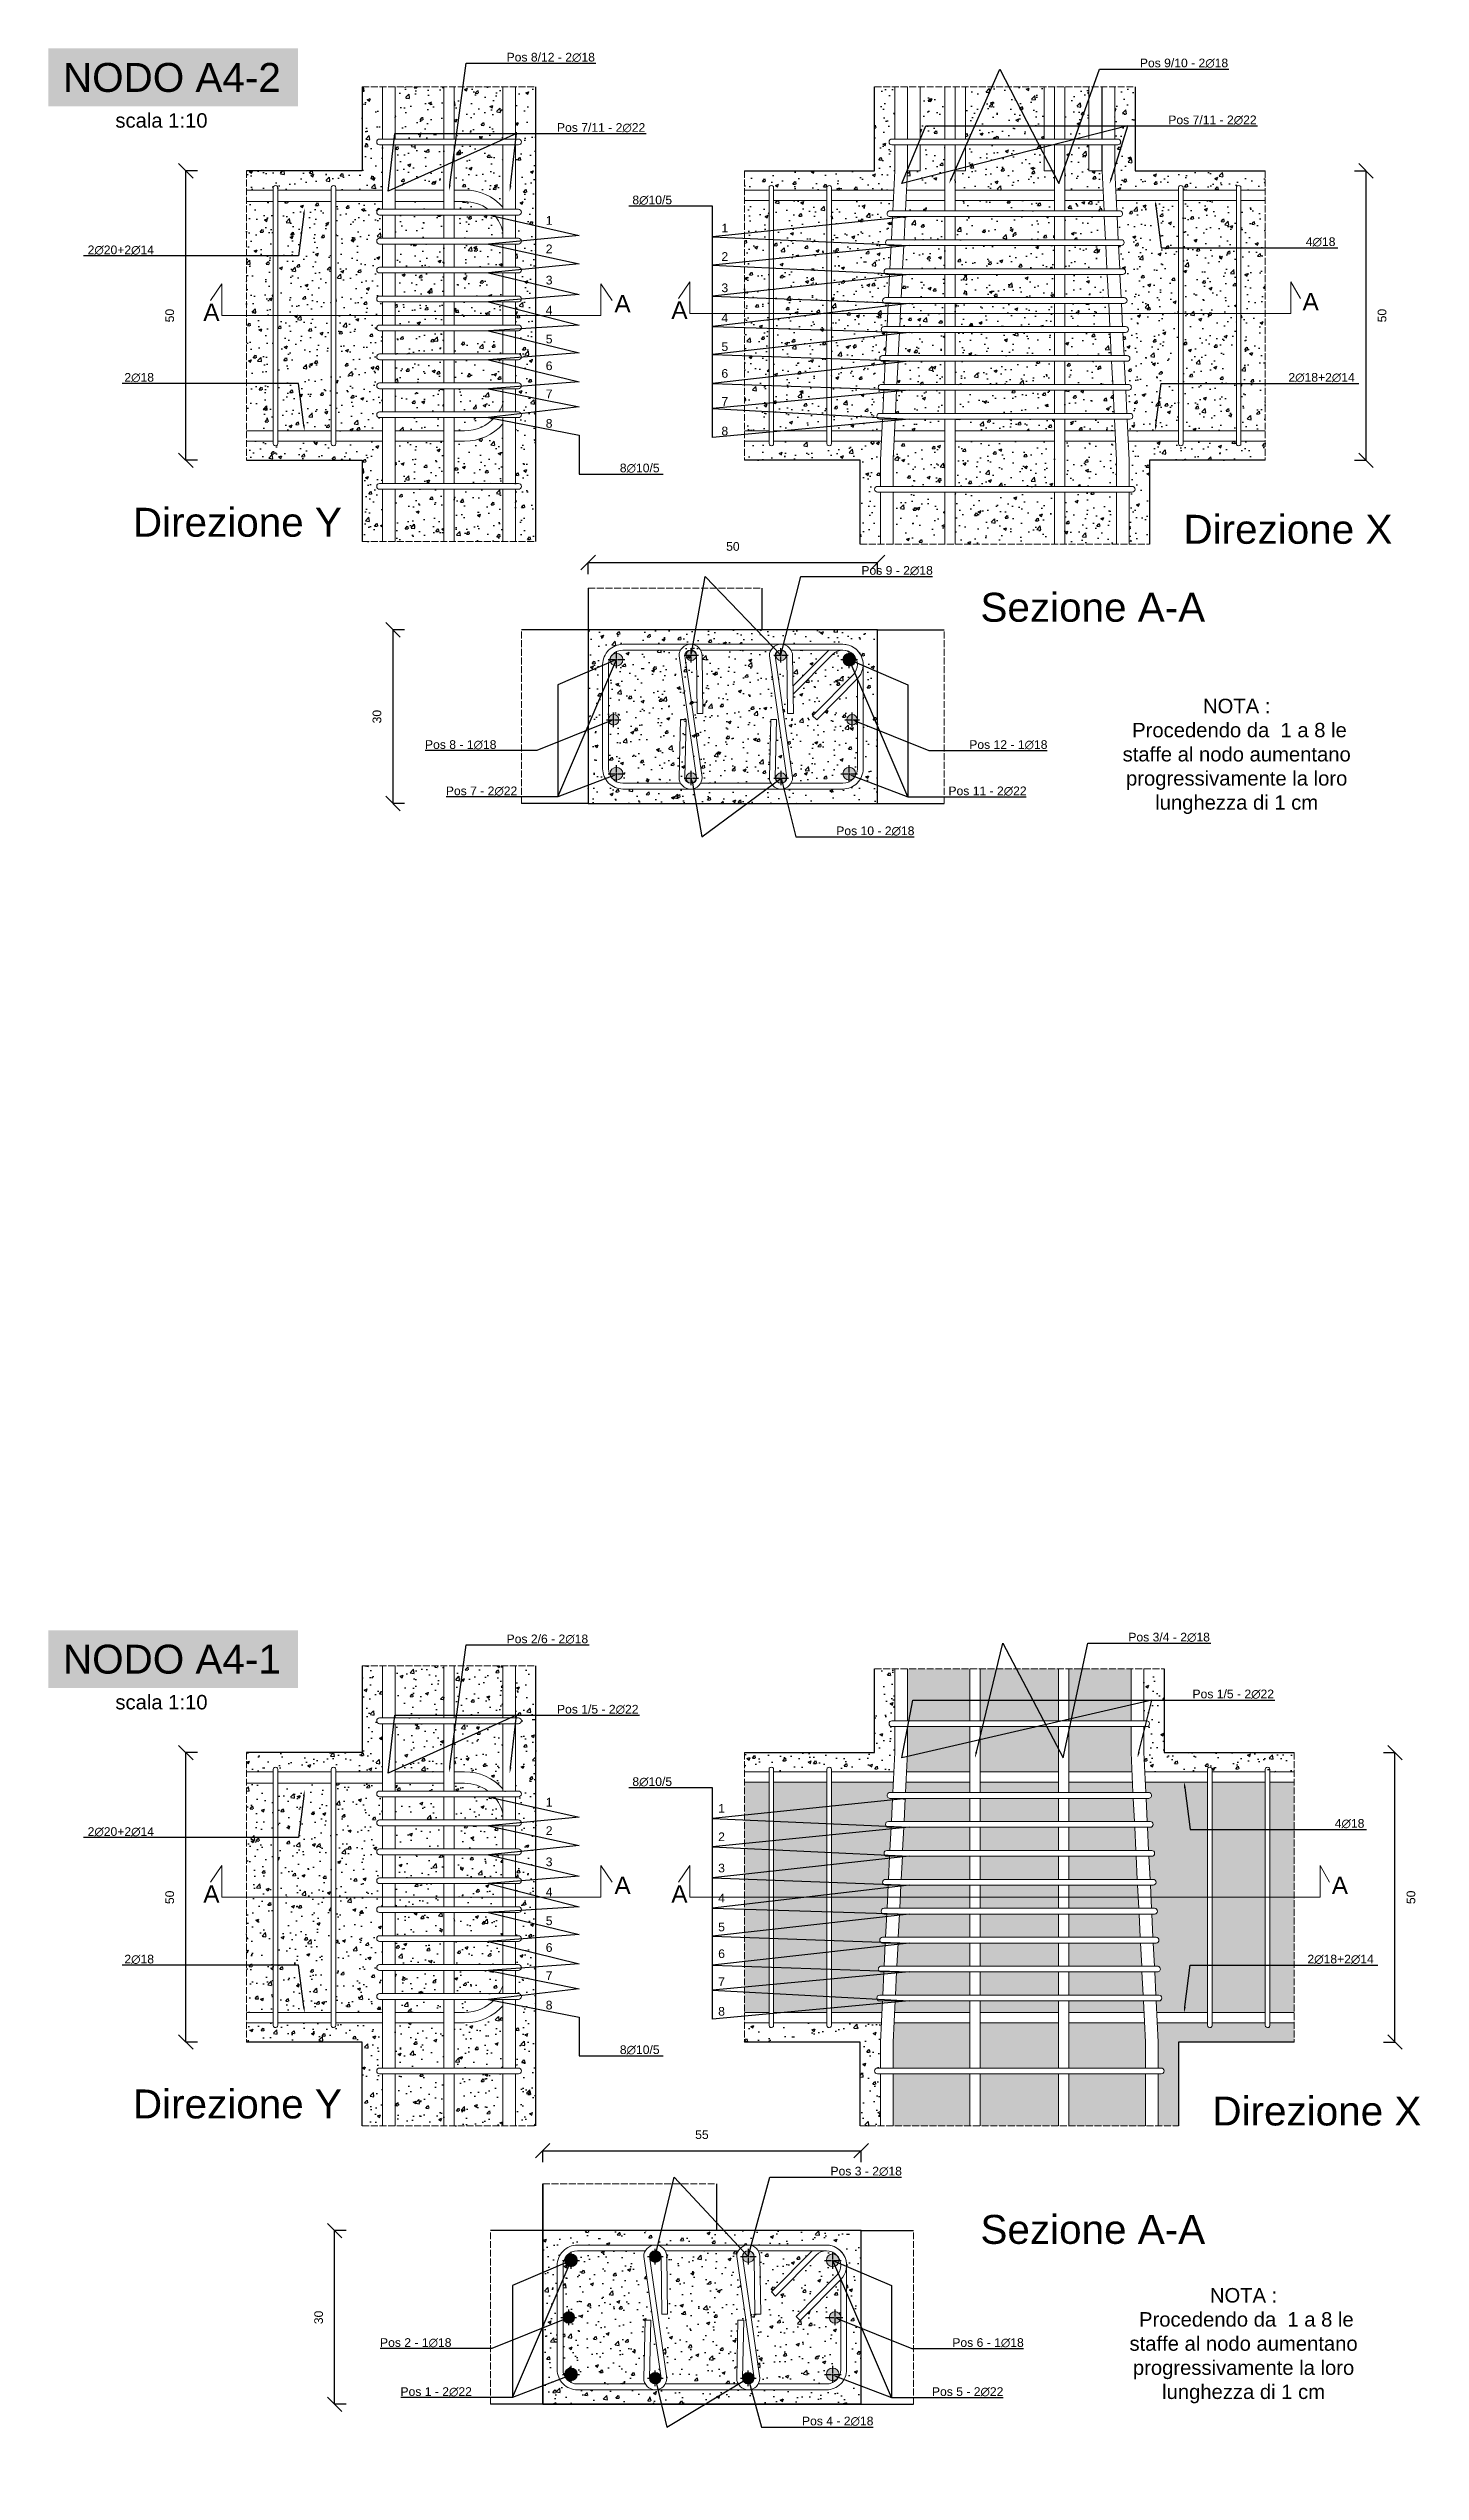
# Model space of a CAD drawing. Header units: millimetres. Extents: x -455371 to 117772, y -78417 to 116564.
# Drawn here: x -244801 to -242431, y 107012 to 111198 of the extents above; entities that cross this region are included whole.
import ezdxf
from ezdxf import colors
from ezdxf.entities.mleader import LeaderData, LeaderLine
from ezdxf.math import Vec2, Vec3

# ---------------------------------------------------------------- set-up
doc = ezdxf.new("R2010")
doc.units = ezdxf.units.MM
doc.linetypes.add('ACAD_ISO02W100', pattern=[15, 12, -3])
doc.linetypes.add('CENTER2', pattern=[28.575, 19.05, -3.175, 3.175, -3.175])
doc.layers.get('0').update_dxf_attribs({"color": 255})
for name, color, linetype, lineweight in [('armature', 5, 'Continuous', 18), ('Cls', 7, 'Continuous', 25), ('quote', 5, 'Continuous', 15), ('RETINO ARMATURE', 253, 'Continuous', 15), ('Scritte', 7, 'Continuous', 15), ('staffe', 10, 'Continuous', 15), ('tratteggio 1 a 50', 230, 'ACAD_ISO02W100', 15)]:
    doc.layers.add(name, color=color, linetype=linetype, lineweight=lineweight)
doc.layers.add('RETINI', color=253, linetype='Continuous')
doc.styles.get("Standard").update_dxf_attribs({"font": 'arial.ttf'})
doc.dimstyles.new('scala 1 a 10', dxfattribs={"dimtxt": 15, "dimasz": 25, "dimexe": 0.183, "dimexo": 0.1, "dimgap": 20, "dimtad": 2, "dimdec": 0, "dimlfac": 0.1, "dimzin": 0, "dimdsep": 46, "dimtxsty": 'Standard', "dimblk": 'OBLIQUE', "dimcen": -25, "dimadec": 0, "dimazin": 0, "dimtfac": 1, "dimtdec": 0, "dimtofl": 0, "dimtmove": 0, "dimatfit": 3, "dimfxl": 20, "dimfxlon": 1, "dimtolj": 1, "dimtzin": 0, "dimarcsym": 0})
pattern_1 = [(50, (88943.487, 0), (52.833554, -4.622335), [5.5245, -60.7695]), (355, (88943.487, 0), (-10.220592, 55.406485), [4.4196, -48.615769]), (100.451445, (88947.89, -0.385), (42.612962, 50.784148), [4.6951026, -51.646171]), (46.1842, (88943.487, 14.73), (78.612922, -12.192275), [8.28675, -91.15425]), (96.635558, (88950.04, 13.716), (68.847199, 71.753576), [7.042657, -77.469326]), (351.18415, (88943.49, 14.73), (68.847199, 71.753576), [6.62939, -72.923322]), (21, (88950.853, 11.05), (43.9681735, -29.6569075), [5.5245, -60.7695]), (326, (88950.85, 11.05), (17.922588, 53.41451), [4.4196, -48.6156]), (71.451445, (88954.517, 8.58), (61.8907616, 23.757603), [4.6951026, -51.646082]), (37.5, (88943.487, 0), (0.8956949, 24.5209613), [0, -48.02632, 0, -49.3522, 0, -48.79975]), (7.5, (88943.487, 0), (19.3777021, 29.0523667), [0, -28.13812, 0, -46.92142, 0, -18.59915]), (327.5, (88927.06, 0), (39.3212726, -1.6613358), [0, -18.415, 0, -57.4548, 0, -76.2381]), (317.5, (88919.694, 0), (42.9574626, 7.3736824), [0, -23.9395, 0, -38.15588, 0, -54.1401])]
pattern_2 = [(50, (93751.936, -738.045), (54.6554007, -4.7817257), [5.715, -62.865]), (355, (93751.936, -738.045), (-10.573026, 57.317054), [4.572, -50.292175]), (100.451445, (93756.49, -738.443), (44.082374, 52.5353256), [4.857003, -53.427073]), (46.1842, (93751.936, -722.805), (81.323712, -12.612698), [8.5725, -94.2975]), (96.635558, (93758.71, -723.856), (71.22124, 74.227837), [7.285507, -80.140682]), (351.18415, (93751.936, -722.805), (71.22124, 74.227837), [6.85799, -75.43792]), (21, (93759.556, -726.615), (45.4843174, -30.6795595), [5.715, -62.865]), (326, (93759.556, -726.615), (18.5406085, 55.25639), [4.572, -50.292]), (71.451445, (93763.346, -729.17), (64.024926, 24.576831), [4.857003, -53.426981]), (37.5, (93751.936, -738.045), (0.926581, 25.3665117), [0, -49.6824, 0, -51.054, 0, -50.4825]), (7.5, (93751.936, -738.045), (20.0458988, 30.0541724), [0, -29.1084, 0, -48.5394, 0, -19.2405]), (327.5, (93734.943, -738.045), (40.6771786, -1.7186232), [0, -19.05, 0, -59.436, 0, -78.867]), (317.5, (93727.323, -738.045), (44.4387544, 7.6279473), [0, -24.765, 0, -39.4716, 0, -56.007])]
pattern_3 = [(50, (93830.4, -741.354), (52.833554, -4.622335), [5.5245, -60.7695]), (355, (93830.4, -741.354), (-10.220592, 55.406485), [4.4196, -48.6157694]), (100.451445, (93834.804, -741.74), (42.612962, 50.784148), [4.6951026, -51.646171]), (46.1842, (93830.4, -726.62), (78.612922, -12.192275), [8.28675, -91.15425]), (96.635558, (93836.95, -727.64), (68.847199, 71.753576), [7.042657, -77.469326]), (351.18415, (93830.4, -726.62), (68.847199, 71.753576), [6.62939, -72.923322]), (21, (93837.767, -730.305), (43.9681735, -29.6569075), [5.5245, -60.7695]), (326, (93837.767, -730.305), (17.922588, 53.41451), [4.4196, -48.6156]), (71.451445, (93841.43, -732.776), (61.8907616, 23.757603), [4.6951026, -51.646082]), (37.5, (93830.401, -741.354), (0.8956949, 24.5209613), [0, -48.02632, 0, -49.3522, 0, -48.79975]), (7.5, (93830.4, -741.354), (19.3777021, 29.0523667), [0, -28.13812, 0, -46.92142, 0, -18.59915]), (327.5, (93813.975, -741.354), (39.3212726, -1.6613358), [0, -18.415, 0, -57.4548, 0, -76.2381]), (317.5, (93806.61, -741.354), (42.9574626, 7.3736824), [0, -23.9395, 0, -38.15588, 0, -54.1401])]

msp = doc.modelspace()

# ---------------------------------------------------------------- texts
at = {"layer": 'Scritte', "char_height": 50, "attachment_point": 1, "bg_fill": 1, "box_fill_scale": 1.5, "bg_fill_color": 253, "bg_fill_transparency": 0}
for s, insert in [('NODO A4-2', (-244776, 111173)), ('NODO A4-1', (-244776, 108440.3))]:
    msp.add_mtext_dynamic_manual_height_columns(s, width=381.215, gutter_width=12.5, heights=[0], dxfattribs=dict(at, insert=insert))
at = {"layer": 'Scritte', "attachment_point": 1}
for s, width, heights, insert, char_height in [('scala 1:10', 172.003, [34.7], (-244685.4, 111086.2), 25), ('1', 62.827, [0], (-243941.9, 110908.4), 15), ('1', 62.827, [0], (-243638.4, 110895.2), 15), ('2', 62.827, [0], (-243941.9, 110859.3), 15), ('2', 62.827, [0], (-243638.4, 110846.1), 15), ('3', 62.827, [0], (-243941.9, 110805.3), 15), ('\\pxt16;A', 52.404, [0], (-243823.2, 110772.2), 30), ('3', 62.827, [0], (-243638.4, 110792), 15), ('\\pxt16;A', 52.404, [0], (-242634.4, 110775.7), 30), ('\\pxt16;A', 52.404, [0], (-244533.5, 110757.4), 30), ('4', 62.827, [0], (-243941.9, 110753.4), 15), ('\\pxt16;A', 52.404, [0], (-243724.9, 110760.9), 30), ('4', 62.827, [0], (-243638.4, 110740.2), 15), ('5', 62.827, [0], (-243941.9, 110703.5), 15), ('5', 62.827, [0], (-243638.4, 110690.3), 15), ('6', 62.827, [0], (-243941.9, 110657.3), 15), ('6', 62.827, [0], (-243638.4, 110644.1), 15), ('7', 62.827, [0], (-243941.9, 110608.8), 15), ('7', 62.827, [0], (-243638.4, 110595.6), 15), ('8', 62.827, [0], (-243941.9, 110557.8), 15), ('8', 62.827, [0], (-243638.4, 110544.6), 15), ('Direzione Y', 381.257, [89.6], (-244655.1, 110404.5), 50), ('Direzione X', 397.963, [0], (-242840.2, 110392.3), 50), ('Sezione A-A', 923.094, [0], (-243190.9, 110257.6), 50), ('\\pxqc;NOTA :\\P Procedendo da  1 a 8 le staffe al nodo aumentano progressivamente la loro lunghezza di 1 cm', 449.715, [0], (-242973.1, 110074.6), 25), ('scala 1:10', 172.003, [34.7], (-244685.4, 108353.5), 25), ('1', 62.827, [0], (-243941.9, 108175.7), 15), ('1', 62.827, [0], (-243644, 108165), 15), ('2', 62.827, [0], (-243941.9, 108126.6), 15), ('2', 62.827, [0], (-243644, 108115.9), 15), ('3', 62.827, [0], (-243941.9, 108072.6), 15), ('3', 62.827, [0], (-243644, 108061.9), 15), ('\\pxt16;A', 52.404, [0], (-244533.5, 108024.7), 30), ('4', 62.827, [0], (-243941.9, 108020.7), 15), ('\\pxt16;A', 52.404, [0], (-243823.2, 108039.5), 30), ('\\pxt16;A', 52.404, [0], (-243724.9, 108024.7), 30), ('4', 62.827, [0], (-243644, 108010), 15), ('\\pxt16;A', 52.404, [0], (-242583.9, 108039.5), 30), ('5', 62.827, [0], (-243941.9, 107970.8), 15), ('6', 62.827, [0], (-243941.9, 107924.6), 15), ('5', 62.827, [0], (-243644, 107960.1), 15), ('6', 62.827, [0], (-243644, 107913.9), 15), ('7', 62.827, [0], (-243941.9, 107876.1), 15), ('7', 62.827, [0], (-243644, 107865.5), 15), ('8', 62.827, [0], (-243941.9, 107825.1), 15), ('8', 62.827, [0], (-243644, 107814.4), 15), ('Direzione Y', 381.257, [89.6], (-244655.1, 107671.8), 50), ('Direzione X', 397.963, [0], (-242790.2, 107659.6), 50), ('Sezione A-A', 923.094, [0], (-243190.9, 107455.1), 50), ('\\pxqc;NOTA :\\P Procedendo da  1 a 8 le staffe al nodo aumentano progressivamente la loro lunghezza di 1 cm', 449.715, [0], (-242961.2, 107328.8), 25)]:
    msp.add_mtext_dynamic_manual_height_columns(s, width=width, gutter_width=12.5, heights=heights, dxfattribs=dict(at, insert=insert, char_height=char_height))

# ---------------------------------------------------------------- blocks, each defined once
blk = doc.blocks.new('*U3203')
at = {"layer": 'staffe'}
blk.add_lwpolyline([(-4, -220.9), (-4, 221.1)], dxfattribs=at)
blk.add_lwpolyline([(4, 221.1), (4, -221.1, -1.019498), (-4, -220.9)], format="xyb", dxfattribs=at)
blk.add_arc((0, 221.1), 4, 0, 182.2127, dxfattribs=at)
blk = doc.blocks.new('*U3204')
at = {"layer": 'armature', "color": 0, "linetype": 'ByBlock', "lineweight": -2, "transparency": 16777216}
for p in [(0, 0), (100, 0)]:
    blk.add_blockref('*U3203', p, dxfattribs=at)
blk = doc.blocks.new('*U3214')
at = {"layer": 'staffe'}
blk.add_lwpolyline([(-4, -220.9), (-4, 221.1)], dxfattribs=at)
blk.add_lwpolyline([(4, 221.1), (4, -221.1, -1.019498), (-4, -220.9)], format="xyb", dxfattribs=at)
blk.add_arc((0, 221.1), 4, 0, 182.2127, dxfattribs=at)
blk = doc.blocks.new('*U3215')
at = {"layer": 'armature', "color": 0, "linetype": 'ByBlock', "lineweight": -2, "transparency": 16777216}
for p in [(0, 0), (100, 0)]:
    blk.add_blockref('*U3214', p, dxfattribs=at)
blk = doc.blocks.new('*U3230')
at = {"layer": 'staffe'}
blk.add_lwpolyline([(-4, -220.9), (-4, 221.1)], dxfattribs=at)
blk.add_lwpolyline([(4, 221.1), (4, -221.1, -1.019498), (-4, -220.9)], format="xyb", dxfattribs=at)
blk.add_arc((0, 221.1), 4, 0, 182.2127, dxfattribs=at)
blk = doc.blocks.new('*U3231')
at = {"layer": 'armature', "color": 0, "linetype": 'ByBlock', "lineweight": -2, "transparency": 16777216}
for p in [(0, 0), (100, 0)]:
    blk.add_blockref('*U3230', p, dxfattribs=at)
blk = doc.blocks.new('*U3224')
at = {"layer": 'staffe'}
blk.add_lwpolyline([(-120, 5), (120, 5, -1), (120, -5), (-120, -5, -1)], format="xyb", close=True, dxfattribs=at)
blk = doc.blocks.new('*U3225')
at = {"layer": 'armature', "color": 0, "linetype": 'ByBlock', "lineweight": -2, "transparency": 16777216}
for p in [(0, 350), (0, 300), (0, 250), (0, 200), (0, 150), (0, 100), (0, 50), (0, 0)]:
    blk.add_blockref('*U3224', p, dxfattribs=at)
blk = doc.blocks.new('*U3357')
at = {"layer": 'Cls', "color": 0, "linetype": 'CENTER2', "transparency": 16777216}
for p, q in [((-14.5, 0), (-2.2, 0)), ((0, 2.2), (0, 14.5)), ((2.2, 0), (14.5, 0)), ((0, -14.5), (0, -2.2))]:
    blk.add_line(p, q, dxfattribs=at)
at = {"layer": 'Cls', "color": 0, "linetype": 'Continuous', "transparency": 16777216}
for p, q in [((-1.1, 0), (1.1, 0)), ((0, -1.1), (0, 1.1))]:
    blk.add_line(p, q, dxfattribs=at)
blk = doc.blocks.new('*U3358')
at = {"layer": 'Cls', "color": 0, "linetype": 'CENTER2', "transparency": 16777216}
for p, q in [((-13.5, 0), (-2, 0)), ((0, 2), (0, 13.5)), ((2, 0), (13.5, 0)), ((0, -13.5), (0, -2))]:
    blk.add_line(p, q, dxfattribs=at)
at = {"layer": 'Cls', "color": 0, "linetype": 'Continuous', "transparency": 16777216}
for p, q in [((-1, 0), (1, 0)), ((0, -1), (0, 1))]:
    blk.add_line(p, q, dxfattribs=at)
blk = doc.blocks.new('*U3364')
at = {"layer": 'Cls', "color": 0, "linetype": 'CENTER2', "transparency": 16777216}
for p, q in [((-14.5, 0), (-2.2, 0)), ((0, 2.2), (0, 14.5)), ((2.2, 0), (14.5, 0)), ((0, -14.5), (0, -2.2))]:
    blk.add_line(p, q, dxfattribs=at)
at = {"layer": 'Cls', "color": 0, "linetype": 'Continuous', "transparency": 16777216}
for p, q in [((-1.1, 0), (1.1, 0)), ((0, -1.1), (0, 1.1))]:
    blk.add_line(p, q, dxfattribs=at)
blk = doc.blocks.new('*U3351')
at = {"layer": 'Cls', "color": 0, "linetype": 'CENTER2', "transparency": 16777216}
for p, q in [((-13.5, 0), (-2, 0)), ((0, 2), (0, 13.5)), ((2, 0), (13.5, 0)), ((0, -13.5), (0, -2))]:
    blk.add_line(p, q, dxfattribs=at)
at = {"layer": 'Cls', "color": 0, "linetype": 'Continuous', "transparency": 16777216}
for p, q in [((-1, 0), (1, 0)), ((0, -1), (0, 1))]:
    blk.add_line(p, q, dxfattribs=at)
blk = doc.blocks.new('*U3365')
at = {"layer": 'Cls', "color": 0, "linetype": 'CENTER2', "transparency": 16777216}
for p, q in [((-13.5, 0), (-2, 0)), ((0, 2), (0, 13.5)), ((2, 0), (13.5, 0)), ((0, -13.5), (0, -2))]:
    blk.add_line(p, q, dxfattribs=at)
at = {"layer": 'Cls', "color": 0, "linetype": 'Continuous', "transparency": 16777216}
for p, q in [((-1, 0), (1, 0)), ((0, -1), (0, 1))]:
    blk.add_line(p, q, dxfattribs=at)
blk = doc.blocks.new('*U3352')
at = {"layer": 'Cls', "color": 0, "linetype": 'CENTER2', "transparency": 16777216}
for p, q in [((-13.5, 0), (-2, 0)), ((0, 2), (0, 13.5)), ((2, 0), (13.5, 0)), ((0, -13.5), (0, -2))]:
    blk.add_line(p, q, dxfattribs=at)
at = {"layer": 'Cls', "color": 0, "linetype": 'Continuous', "transparency": 16777216}
for p, q in [((-1, 0), (1, 0)), ((0, -1), (0, 1))]:
    blk.add_line(p, q, dxfattribs=at)
blk = doc.blocks.new('*U3353')
at = {"layer": 'Cls', "color": 0, "linetype": 'CENTER2', "transparency": 16777216}
for p, q in [((-13.5, 0), (-2, 0)), ((0, 2), (0, 13.5)), ((2, 0), (13.5, 0)), ((0, -13.5), (0, -2))]:
    blk.add_line(p, q, dxfattribs=at)
at = {"layer": 'Cls', "color": 0, "linetype": 'Continuous', "transparency": 16777216}
for p, q in [((-1, 0), (1, 0)), ((0, -1), (0, 1))]:
    blk.add_line(p, q, dxfattribs=at)
blk = doc.blocks.new('*U3354')
at = {"layer": 'Cls', "color": 0, "linetype": 'CENTER2', "transparency": 16777216}
for p, q in [((-14.5, 0), (-2.2, 0)), ((0, 2.2), (0, 14.5)), ((2.2, 0), (14.5, 0)), ((0, -14.5), (0, -2.2))]:
    blk.add_line(p, q, dxfattribs=at)
at = {"layer": 'Cls', "color": 0, "linetype": 'Continuous', "transparency": 16777216}
for p, q in [((-1.1, 0), (1.1, 0)), ((0, -1.1), (0, 1.1))]:
    blk.add_line(p, q, dxfattribs=at)
blk = doc.blocks.new('*U3355')
at = {"layer": 'Cls', "color": 0, "linetype": 'CENTER2', "transparency": 16777216}
for p, q in [((-13.5, 0), (-2, 0)), ((0, 2), (0, 13.5)), ((2, 0), (13.5, 0)), ((0, -13.5), (0, -2))]:
    blk.add_line(p, q, dxfattribs=at)
at = {"layer": 'Cls', "color": 0, "linetype": 'Continuous', "transparency": 16777216}
for p, q in [((-1, 0), (1, 0)), ((0, -1), (0, 1))]:
    blk.add_line(p, q, dxfattribs=at)
blk = doc.blocks.new('*U3356')
at = {"layer": 'Cls', "color": 0, "linetype": 'CENTER2', "transparency": 16777216}
for p, q in [((-14.5, 0), (-2.2, 0)), ((0, 2.2), (0, 14.5)), ((2.2, 0), (14.5, 0)), ((0, -14.5), (0, -2.2))]:
    blk.add_line(p, q, dxfattribs=at)
at = {"layer": 'Cls', "color": 0, "linetype": 'Continuous', "transparency": 16777216}
for p, q in [((-1.1, 0), (1.1, 0)), ((0, -1.1), (0, 1.1))]:
    blk.add_line(p, q, dxfattribs=at)
blk = doc.blocks.new('_Oblique')
at = {"color": 0, "linetype": 'ByBlock', "lineweight": -2}
blk.add_line((-0.5, -0.5), (0.5, 0.5), dxfattribs=at)
blk = doc.blocks.new('*D3384')
at = {"layer": 'Defpoints', "color": 0, "transparency": 16777216}
for p in [(-243397.1, 107566), (-243947.1, 107428), (-243397.1, 107428)]:
    blk.add_point(p, dxfattribs=at)
at = {"layer": 'quote', "color": 0, "lineweight": -2, "transparency": 16777216}
for p, q in [((-243947.1, 107546), (-243947.1, 107566.2)), ((-243947.1, 107566), (-243397.1, 107566)), ((-243397.1, 107546), (-243397.1, 107566.2))]:
    blk.add_line(p, q, dxfattribs=at)
at = {"layer": 'quote', "color": 0, "lineweight": -2, "transparency": 16777216, "xscale": 25, "yscale": 25, "zscale": 25, "rotation": 180}
blk.add_blockref('_Oblique', (-243947.1, 107566), dxfattribs=at)
at = {"layer": 'quote', "color": 0, "lineweight": -2, "transparency": 16777216, "xscale": 25, "yscale": 25, "zscale": 25}
blk.add_blockref('_Oblique', (-243397.1, 107566), dxfattribs=at)
at = {"layer": 'quote', "color": 0, "transparency": 16777216, "insert": (-243672.1, 107593.7), "char_height": 15, "attachment_point": 5}
blk.add_mtext('\\A1;55', dxfattribs=at)
blk = doc.blocks.new('*D3385')
at = {"layer": 'Defpoints', "color": 0, "transparency": 16777216}
for p in [(-244306.6, 107428), (-243947.1, 107428), (-243947.1, 107128)]:
    blk.add_point(p, dxfattribs=at)
at = {"layer": 'quote', "color": 0, "lineweight": -2, "transparency": 16777216}
for p, q in [((-244286.6, 107428), (-244306.8, 107428)), ((-244306.6, 107128), (-244306.6, 107428)), ((-244286.6, 107128), (-244306.8, 107128))]:
    blk.add_line(p, q, dxfattribs=at)
at = {"layer": 'quote', "color": 0, "lineweight": -2, "transparency": 16777216, "xscale": 25, "yscale": 25, "zscale": 25}
for p, rotation in [((-244306.6, 107428), 90), ((-244306.6, 107128), 270)]:
    blk.add_blockref('_Oblique', p, dxfattribs=dict(at, rotation=rotation))
at = {"layer": 'quote', "color": 0, "transparency": 16777216, "insert": (-244334.2, 107278), "char_height": 15, "attachment_point": 5, "rotation": 90}
blk.add_mtext('\\A1;30', dxfattribs=at)
blk = doc.blocks.new('*D3391')
at = {"layer": 'Defpoints', "color": 0, "transparency": 16777216}
for p in [(-244563.8, 108253.8), (-243959, 108253.8), (-243959, 107753.8)]:
    blk.add_point(p, dxfattribs=at)
at = {"layer": 'quote', "color": 0, "lineweight": -2, "transparency": 16777216}
for p, q in [((-244543.8, 108253.8), (-244564, 108253.8)), ((-244563.8, 107753.8), (-244563.8, 108253.8)), ((-244543.8, 107753.8), (-244564, 107753.8))]:
    blk.add_line(p, q, dxfattribs=at)
at = {"layer": 'quote', "color": 0, "lineweight": -2, "transparency": 16777216, "xscale": 25, "yscale": 25, "zscale": 25}
for p, rotation in [((-244563.8, 108253.8), 90), ((-244563.8, 107753.8), 270)]:
    blk.add_blockref('_Oblique', p, dxfattribs=dict(at, rotation=rotation))
at = {"layer": 'quote', "color": 0, "transparency": 16777216, "insert": (-244591.5, 108003.8), "char_height": 15, "attachment_point": 5, "rotation": 90}
blk.add_mtext('\\A1;50', dxfattribs=at)
blk = doc.blocks.new('*D3400')
at = {"layer": 'Defpoints', "color": 0, "transparency": 16777216}
for p in [(-243373.8, 108253.8), (-242474.8, 108253.8), (-243398.8, 107753.8)]:
    blk.add_point(p, dxfattribs=at)
at = {"layer": 'quote', "color": 0, "lineweight": -2, "transparency": 16777216}
for p, q in [((-242494.8, 108253.8), (-242474.6, 108253.8)), ((-242474.8, 107753.8), (-242474.8, 108253.8)), ((-242494.8, 107753.8), (-242474.6, 107753.8))]:
    blk.add_line(p, q, dxfattribs=at)
at = {"layer": 'quote', "color": 0, "lineweight": -2, "transparency": 16777216, "xscale": 25, "yscale": 25, "zscale": 25}
for p, rotation in [((-242474.8, 108253.8), 90), ((-242474.8, 107753.8), 270)]:
    blk.add_blockref('_Oblique', p, dxfattribs=dict(at, rotation=rotation))
at = {"layer": 'quote', "color": 0, "transparency": 16777216, "insert": (-242447.1, 108003.8), "char_height": 15, "attachment_point": 5, "rotation": 90}
blk.add_mtext('\\A1;50', dxfattribs=at)
blk = doc.blocks.new('*U3201')
at = {"layer": 'staffe'}
blk.add_lwpolyline([(-4, -220.9), (-4, 221.1)], dxfattribs=at)
blk.add_lwpolyline([(4, 221.1), (4, -221.1, -1.019498), (-4, -220.9)], format="xyb", dxfattribs=at)
blk.add_arc((0, 221.1), 4, 0, 182.2127, dxfattribs=at)
blk = doc.blocks.new('*U3202')
at = {"layer": 'armature', "color": 0, "linetype": 'ByBlock', "lineweight": -2, "transparency": 16777216}
for p in [(0, 0), (100, 0)]:
    blk.add_blockref('*U3201', p, dxfattribs=at)
blk = doc.blocks.new('*U3212')
at = {"layer": 'staffe'}
blk.add_lwpolyline([(-4, -220.9), (-4, 221.1)], dxfattribs=at)
blk.add_lwpolyline([(4, 221.1), (4, -221.1, -1.019498), (-4, -220.9)], format="xyb", dxfattribs=at)
blk.add_arc((0, 221.1), 4, 0, 182.2127, dxfattribs=at)
blk = doc.blocks.new('*U3213')
at = {"layer": 'armature', "color": 0, "linetype": 'ByBlock', "lineweight": -2, "transparency": 16777216}
for p in [(0, 0), (100, 0)]:
    blk.add_blockref('*U3212', p, dxfattribs=at)
blk = doc.blocks.new('*U3228')
at = {"layer": 'staffe'}
blk.add_lwpolyline([(-4, -220.9), (-4, 221.1)], dxfattribs=at)
blk.add_lwpolyline([(4, 221.1), (4, -221.1, -1.019498), (-4, -220.9)], format="xyb", dxfattribs=at)
blk.add_arc((0, 221.1), 4, 0, 182.2127, dxfattribs=at)
blk = doc.blocks.new('*U3229')
at = {"layer": 'armature', "color": 0, "linetype": 'ByBlock', "lineweight": -2, "transparency": 16777216}
for p in [(0, 0), (100, 0)]:
    blk.add_blockref('*U3228', p, dxfattribs=at)
blk = doc.blocks.new('*U3222')
at = {"layer": 'staffe'}
blk.add_lwpolyline([(-120, 5), (120, 5, -1), (120, -5), (-120, -5, -1)], format="xyb", close=True, dxfattribs=at)
blk = doc.blocks.new('*U3223')
at = {"layer": 'armature', "color": 0, "linetype": 'ByBlock', "lineweight": -2, "transparency": 16777216}
for p in [(0, 350), (0, 300), (0, 250), (0, 200), (0, 150), (0, 100), (0, 50), (0, 0)]:
    blk.add_blockref('*U3222', p, dxfattribs=at)
blk = doc.blocks.new('*U3361')
at = {"layer": 'Cls', "color": 0, "linetype": 'CENTER2', "transparency": 16777216}
for p, q in [((-14.5, 0), (-2.2, 0)), ((0, 2.2), (0, 14.5)), ((2.2, 0), (14.5, 0)), ((0, -14.5), (0, -2.2))]:
    blk.add_line(p, q, dxfattribs=at)
at = {"layer": 'Cls', "color": 0, "linetype": 'Continuous', "transparency": 16777216}
for p, q in [((-1.1, 0), (1.1, 0)), ((0, -1.1), (0, 1.1))]:
    blk.add_line(p, q, dxfattribs=at)
blk = doc.blocks.new('*U3362')
at = {"layer": 'Cls', "color": 0, "linetype": 'CENTER2', "transparency": 16777216}
for p, q in [((-12.5, 0), (-1.8, 0)), ((0, 1.8), (0, 12.5)), ((1.8, 0), (12.5, 0)), ((0, -12.5), (0, -1.8))]:
    blk.add_line(p, q, dxfattribs=at)
at = {"layer": 'Cls', "color": 0, "linetype": 'Continuous', "transparency": 16777216}
for p, q in [((-0.9, 0), (0.9, 0)), ((0, -0.9), (0, 0.9))]:
    blk.add_line(p, q, dxfattribs=at)
blk = doc.blocks.new('*U3338')
at = {"layer": 'Cls', "color": 0, "linetype": 'CENTER2', "transparency": 16777216}
for p, q in [((-12.5, 0), (-1.8, 0)), ((0, 1.8), (0, 12.5)), ((1.8, 0), (12.5, 0)), ((0, -12.5), (0, -1.8))]:
    blk.add_line(p, q, dxfattribs=at)
at = {"layer": 'Cls', "color": 0, "linetype": 'Continuous', "transparency": 16777216}
for p, q in [((-0.9, 0), (0.9, 0)), ((0, -0.9), (0, 0.9))]:
    blk.add_line(p, q, dxfattribs=at)
blk = doc.blocks.new('*U3339')
at = {"layer": 'Cls', "color": 0, "linetype": 'CENTER2', "transparency": 16777216}
for p, q in [((-14.5, 0), (-2.2, 0)), ((0, 2.2), (0, 14.5)), ((2.2, 0), (14.5, 0)), ((0, -14.5), (0, -2.2))]:
    blk.add_line(p, q, dxfattribs=at)
at = {"layer": 'Cls', "color": 0, "linetype": 'Continuous', "transparency": 16777216}
for p, q in [((-1.1, 0), (1.1, 0)), ((0, -1.1), (0, 1.1))]:
    blk.add_line(p, q, dxfattribs=at)
blk = doc.blocks.new('*U3340')
at = {"layer": 'Cls', "color": 0, "linetype": 'CENTER2', "transparency": 16777216}
for p, q in [((-12.5, 0), (-1.8, 0)), ((0, 1.8), (0, 12.5)), ((1.8, 0), (12.5, 0)), ((0, -12.5), (0, -1.8))]:
    blk.add_line(p, q, dxfattribs=at)
at = {"layer": 'Cls', "color": 0, "linetype": 'Continuous', "transparency": 16777216}
for p, q in [((-0.9, 0), (0.9, 0)), ((0, -0.9), (0, 0.9))]:
    blk.add_line(p, q, dxfattribs=at)
blk = doc.blocks.new('*U3341')
at = {"layer": 'Cls', "color": 0, "linetype": 'CENTER2', "transparency": 16777216}
for p, q in [((-14.5, 0), (-2.2, 0)), ((0, 2.2), (0, 14.5)), ((2.2, 0), (14.5, 0)), ((0, -14.5), (0, -2.2))]:
    blk.add_line(p, q, dxfattribs=at)
at = {"layer": 'Cls', "color": 0, "linetype": 'Continuous', "transparency": 16777216}
for p, q in [((-1.1, 0), (1.1, 0)), ((0, -1.1), (0, 1.1))]:
    blk.add_line(p, q, dxfattribs=at)
blk = doc.blocks.new('*U3342')
at = {"layer": 'Cls', "color": 0, "linetype": 'CENTER2', "transparency": 16777216}
for p, q in [((-12.5, 0), (-1.8, 0)), ((0, 1.8), (0, 12.5)), ((1.8, 0), (12.5, 0)), ((0, -12.5), (0, -1.8))]:
    blk.add_line(p, q, dxfattribs=at)
at = {"layer": 'Cls', "color": 0, "linetype": 'Continuous', "transparency": 16777216}
for p, q in [((-0.9, 0), (0.9, 0)), ((0, -0.9), (0, 0.9))]:
    blk.add_line(p, q, dxfattribs=at)
blk = doc.blocks.new('*U3359')
at = {"layer": 'Cls', "color": 0, "linetype": 'CENTER2', "transparency": 16777216}
for p, q in [((-12.5, 0), (-1.8, 0)), ((0, 1.8), (0, 12.5)), ((1.8, 0), (12.5, 0)), ((0, -12.5), (0, -1.8))]:
    blk.add_line(p, q, dxfattribs=at)
at = {"layer": 'Cls', "color": 0, "linetype": 'Continuous', "transparency": 16777216}
for p, q in [((-0.9, 0), (0.9, 0)), ((0, -0.9), (0, 0.9))]:
    blk.add_line(p, q, dxfattribs=at)
blk = doc.blocks.new('*U3360')
at = {"layer": 'Cls', "color": 0, "linetype": 'CENTER2', "transparency": 16777216}
for p, q in [((-14.5, 0), (-2.2, 0)), ((0, 2.2), (0, 14.5)), ((2.2, 0), (14.5, 0)), ((0, -14.5), (0, -2.2))]:
    blk.add_line(p, q, dxfattribs=at)
at = {"layer": 'Cls', "color": 0, "linetype": 'Continuous', "transparency": 16777216}
for p, q in [((-1.1, 0), (1.1, 0)), ((0, -1.1), (0, 1.1))]:
    blk.add_line(p, q, dxfattribs=at)
blk = doc.blocks.new('*U3363')
at = {"layer": 'Cls', "color": 0, "linetype": 'CENTER2', "transparency": 16777216}
for p, q in [((-12.5, 0), (-1.8, 0)), ((0, 1.8), (0, 12.5)), ((1.8, 0), (12.5, 0)), ((0, -12.5), (0, -1.8))]:
    blk.add_line(p, q, dxfattribs=at)
at = {"layer": 'Cls', "color": 0, "linetype": 'Continuous', "transparency": 16777216}
for p, q in [((-0.9, 0), (0.9, 0)), ((0, -0.9), (0, 0.9))]:
    blk.add_line(p, q, dxfattribs=at)
blk = doc.blocks.new('*D3386')
at = {"layer": 'Defpoints', "color": 0, "transparency": 16777216}
for p in [(-243368.6, 110309.9), (-243868.6, 110193.6), (-243368.6, 110193.6)]:
    blk.add_point(p, dxfattribs=at)
at = {"layer": 'quote', "color": 0, "lineweight": -2, "transparency": 16777216}
for p, q in [((-243868.6, 110289.9), (-243868.6, 110310.1)), ((-243868.6, 110309.9), (-243368.6, 110309.9)), ((-243368.6, 110289.9), (-243368.6, 110310.1))]:
    blk.add_line(p, q, dxfattribs=at)
at = {"layer": 'quote', "color": 0, "lineweight": -2, "transparency": 16777216, "xscale": 25, "yscale": 25, "zscale": 25, "rotation": 180}
blk.add_blockref('_Oblique', (-243868.6, 110309.9), dxfattribs=at)
at = {"layer": 'quote', "color": 0, "lineweight": -2, "transparency": 16777216, "xscale": 25, "yscale": 25, "zscale": 25}
blk.add_blockref('_Oblique', (-243368.6, 110309.9), dxfattribs=at)
at = {"layer": 'quote', "color": 0, "transparency": 16777216, "insert": (-243618.6, 110337.6), "char_height": 15, "attachment_point": 5}
blk.add_mtext('\\A1;50', dxfattribs=at)
blk = doc.blocks.new('*D3387')
at = {"layer": 'Defpoints', "color": 0, "transparency": 16777216}
for p in [(-243368.6, 110193.6), (-244205.8, 109893.6), (-243368.6, 109893.6)]:
    blk.add_point(p, dxfattribs=at)
at = {"layer": 'quote', "color": 0, "lineweight": -2, "transparency": 16777216}
for p, q in [((-244185.8, 110193.6), (-244206, 110193.6)), ((-244205.8, 110193.6), (-244205.8, 109893.6)), ((-244185.8, 109893.6), (-244206, 109893.6))]:
    blk.add_line(p, q, dxfattribs=at)
at = {"layer": 'quote', "color": 0, "lineweight": -2, "transparency": 16777216, "xscale": 25, "yscale": 25, "zscale": 25}
for p, rotation in [((-244205.8, 110193.6), 90), ((-244205.8, 109893.6), 270)]:
    blk.add_blockref('_Oblique', p, dxfattribs=dict(at, rotation=rotation))
at = {"layer": 'quote', "color": 0, "transparency": 16777216, "insert": (-244233.5, 110043.6), "char_height": 15, "attachment_point": 5, "rotation": 90}
blk.add_mtext('\\A1;30', dxfattribs=at)
blk = doc.blocks.new('*D3390')
at = {"layer": 'Defpoints', "color": 0, "transparency": 16777216}
for p in [(-244563.8, 110986.5), (-243959, 110986.5), (-243959, 110486.5)]:
    blk.add_point(p, dxfattribs=at)
at = {"layer": 'quote', "color": 0, "lineweight": -2, "transparency": 16777216}
for p, q in [((-244543.8, 110986.5), (-244564, 110986.5)), ((-244563.8, 110486.5), (-244563.8, 110986.5)), ((-244543.8, 110486.5), (-244564, 110486.5))]:
    blk.add_line(p, q, dxfattribs=at)
at = {"layer": 'quote', "color": 0, "lineweight": -2, "transparency": 16777216, "xscale": 25, "yscale": 25, "zscale": 25}
for p, rotation in [((-244563.8, 110986.5), 90), ((-244563.8, 110486.5), 270)]:
    blk.add_blockref('_Oblique', p, dxfattribs=dict(at, rotation=rotation))
at = {"layer": 'quote', "color": 0, "transparency": 16777216, "insert": (-244591.5, 110736.5), "char_height": 15, "attachment_point": 5, "rotation": 90}
blk.add_mtext('\\A1;50', dxfattribs=at)
blk = doc.blocks.new('*D3399')
at = {"layer": 'Defpoints', "color": 0, "transparency": 16777216}
for p in [(-243373.8, 110986.5), (-242524.8, 110986.5), (-243398.8, 110486.5)]:
    blk.add_point(p, dxfattribs=at)
at = {"layer": 'quote', "color": 0, "lineweight": -2, "transparency": 16777216}
for p, q in [((-242544.8, 110986.5), (-242524.6, 110986.5)), ((-242524.8, 110486.5), (-242524.8, 110986.5)), ((-242544.8, 110486.5), (-242524.6, 110486.5))]:
    blk.add_line(p, q, dxfattribs=at)
at = {"layer": 'quote', "color": 0, "lineweight": -2, "transparency": 16777216, "xscale": 25, "yscale": 25, "zscale": 25}
for p, rotation in [((-242524.8, 110986.5), 90), ((-242524.8, 110486.5), 270)]:
    blk.add_blockref('_Oblique', p, dxfattribs=dict(at, rotation=rotation))
at = {"layer": 'quote', "color": 0, "transparency": 16777216, "insert": (-242497.1, 110736.5), "char_height": 15, "attachment_point": 5, "rotation": 90}
blk.add_mtext('\\A1;50', dxfattribs=at)

# ---------------------------------------------------------------- dimensions: what is measured, and where the dimension line sits
at = {"layer": 'quote'}
for base, p1, p2, picture, middle in [((-244563.8, 110986.5), (-243959, 110486.5), (-243959, 110986.5), '*D3390', (-244591.5, 110736.5)), ((-242524.8, 110986.5), (-243398.8, 110486.5), (-243373.8, 110986.5), '*D3399', (-242497.1, 110736.5)), ((-244205.8, 109893.6), (-243368.6, 110193.6), (-243368.6, 109893.6), '*D3387', (-244233.5, 110043.6)), ((-244563.8, 108253.8), (-243959, 107753.8), (-243959, 108253.8), '*D3391', (-244591.5, 108003.8)), ((-242474.8, 108253.8), (-243398.8, 107753.8), (-243373.8, 108253.8), '*D3400', (-242447.1, 108003.8)), ((-244306.6, 107428), (-243947.1, 107128), (-243947.1, 107428), '*D3385', (-244334.2, 107278))]:
    dim = msp.add_linear_dim(base=base, p1=p1, p2=p2, angle=90, dimstyle='scala 1 a 10', dxfattribs=at)
    dim.commit()
    dim.dimension.update_dxf_attribs({"geometry": picture, "text_midpoint": middle})
for base, p1, p2, picture, middle in [((-243368.6, 110309.9), (-243868.6, 110193.6), (-243368.6, 110193.6), '*D3386', (-243618.6, 110337.6)), ((-243397.1, 107566), (-243947.1, 107428), (-243397.1, 107428), '*D3384', (-243672.1, 107593.7))]:
    dim = msp.add_linear_dim(base=base, p1=p1, p2=p2, dimstyle='scala 1 a 10', dxfattribs=at)
    dim.commit()
    dim.dimension.update_dxf_attribs({"geometry": picture, "text_midpoint": middle})

# ---------------------------------------------------------------- hatches: boundary and pattern name
at = {"layer": 'RETINI'}
h = msp.add_hatch(dxfattribs=at)
h.set_pattern_fill('AR-CONC', color=256, scale=0.29)
h.set_pattern_definition(pattern_1)
h.paths.add_polyline_path([(-244412.6, 110933.5), (-244459, 110933.5), (-244459, 110537.5), (-244412.6, 110537.5)])
h.paths.add_polyline_path([(-244312.6, 110933.5), (-244404.6, 110933.5), (-244404.6, 110537.5), (-244312.6, 110537.5)])
h.paths.add_polyline_path([(-244229, 110870.2), (-244224, 110870.2), (-244224, 110910.2), (-244229, 110910.2, -1), (-244229, 110920.2), (-244224, 110920.2), (-244224, 110933.5), (-244304.6, 110933.5), (-244304.6, 110537.5), (-244224, 110537.5), (-244224, 110560.2), (-244229, 110560.2, -1), (-244229, 110570.2), (-244224, 110570.2), (-244224, 110610.2), (-244229, 110610.2, -1), (-244229, 110620.2), (-244224, 110620.2), (-244224, 110660.2), (-244229, 110660.2, -1), (-244229, 110670.2), (-244224, 110670.2), (-244224, 110710.2), (-244229, 110710.2, -1), (-244229, 110720.2), (-244224, 110720.2), (-244224, 110760.2), (-244229, 110760.2, -1), (-244229, 110770.2), (-244224, 110770.2), (-244224, 110810.2), (-244229, 110810.2, -1), (-244229, 110820.2), (-244224, 110820.2), (-244224, 110860.2), (-244229, 110860.2, -1)])
h.paths.add_polyline_path([(-244118, 110910.2), (-244202, 110910.2), (-244202, 110870.2), (-244118, 110870.2)])
h.paths.add_polyline_path([(-244118, 110933.5), (-244202, 110933.5), (-244202, 110920.2), (-244118, 110920.2)])
h.paths.add_polyline_path([(-244082, 110933.5), (-244100, 110933.5), (-244100, 110920.2), (-244041.7, 110920.2, 0.160184)])
h.paths.add_polyline_path([(-244030.8, 110910.2), (-244100, 110910.2), (-244100, 110870.2), (-244016, 110870.2), (-244016, 110881.9, 0.119255)])
h.paths.add_polyline_path([(-244118, 110860.2), (-244202, 110860.2), (-244202, 110820.2), (-244118, 110820.2)])
h.paths.add_polyline_path([(-244016, 110860.2), (-244100, 110860.2), (-244100, 110820.2), (-244016, 110820.2)])
h.paths.add_polyline_path([(-244118, 110810.2), (-244202, 110810.2), (-244202, 110770.2), (-244118, 110770.2)])
h.paths.add_polyline_path([(-244016, 110810.2), (-244100, 110810.2), (-244100, 110770.2), (-244016, 110770.2)])
h.paths.add_polyline_path([(-244118, 110760.2), (-244202, 110760.2), (-244202, 110720.2), (-244118, 110720.2)])
h.paths.add_polyline_path([(-244016, 110760.2), (-244100, 110760.2), (-244100, 110720.2), (-244016, 110720.2)])
h.paths.add_polyline_path([(-244016, 110710.2), (-244100, 110710.2), (-244100, 110670.2), (-244016, 110670.2)])
h.paths.add_polyline_path([(-244118, 110710.2), (-244202, 110710.2), (-244202, 110670.2), (-244118, 110670.2)])
h.paths.add_polyline_path([(-244118, 110660.2), (-244202, 110660.2), (-244202, 110620.2), (-244118, 110620.2)])
h.paths.add_polyline_path([(-244016, 110660.2), (-244100, 110660.2), (-244100, 110620.2), (-244016, 110620.2)])
h.paths.add_polyline_path([(-244118, 110610.2), (-244202, 110610.2), (-244202, 110570.2), (-244118, 110570.2)])
h.paths.add_polyline_path([(-244016, 110610.2), (-244100, 110610.2), (-244100, 110570.2), (-244022.8, 110570.2, 0.055495), (-244016, 110584.2)])
h.paths.add_polyline_path([(-244118, 110560.2), (-244202, 110560.2), (-244202, 110537.5), (-244118, 110537.5)])
h.paths.add_polyline_path([(-244030.4, 110560.2), (-244100, 110560.2), (-244100, 110537.5), (-244082, 110537.5, 0.210392)])
h.paths.add_polyline_path([(-244118, 110519.5), (-244202, 110519.5), (-244202, 110446.5), (-244118, 110446.5)])
h.paths.add_polyline_path([(-244016, 110549.3, -0.21525), (-244082, 110519.5), (-244100, 110519.5), (-244100, 110446.5), (-244016, 110446.5)])
h.paths.add_polyline_path([(-244016, 110436.5), (-244100, 110436.5), (-244100, 110346.5), (-244016, 110346.5)])
h.paths.add_polyline_path([(-244118, 110436.5), (-244202, 110436.5), (-244202, 110346.5), (-244118, 110346.5)])
h.paths.add_polyline_path([(-244118, 111031.5), (-244202, 111031.5), (-244202, 110953.5), (-244118, 110953.5)])
h.paths.add_polyline_path([(-244016, 111031.5), (-244100, 111031.5), (-244100, 110953.5), (-244082, 110953.5, -0.21525), (-244016, 110923.7)])
h.paths.add_polyline_path([(-244016, 111131.5), (-244100, 111131.5), (-244100, 111041.5), (-244016, 111041.5)])
h.paths.add_polyline_path([(-244118, 111131.5), (-244202, 111131.5), (-244202, 111041.5), (-244118, 111041.5)])
edge = h.paths.add_edge_path()
edge.add_line((-244259, 110346.5), (-244224, 110346.5))
edge.add_line((-244224, 110346.5), (-244224, 110436.5))
edge.add_line((-244224, 110436.5), (-244229, 110436.5))
edge.add_arc((-244229, 110441.5), 5, 90, 270, ccw=False)
edge.add_line((-244229, 110446.5), (-244224, 110446.5))
edge.add_line((-244224, 110446.5), (-244224, 110519.5))
edge.add_line((-244224, 110519.5), (-244304.6, 110519.5))
edge.add_line((-244304.6, 110519.5), (-244304.6, 110515.5))
edge.add_arc((-244308.6, 110515.3), 4, -180, 2.2127, ccw=False)
edge.add_line((-244312.6, 110515.3), (-244312.6, 110519.5))
edge.add_line((-244312.6, 110519.5), (-244404.6, 110519.5))
edge.add_line((-244404.6, 110519.5), (-244404.6, 110515.5))
edge.add_arc((-244408.6, 110515.3), 4, -180, 2.2127, ccw=False)
edge.add_line((-244412.6, 110515.3), (-244412.6, 110519.5))
edge.add_line((-244412.6, 110519.5), (-244459, 110519.5))
edge.add_line((-244459, 110519.5), (-244459, 110486.5))
edge.add_line((-244459, 110486.5), (-244259, 110486.5))
edge.add_line((-244259, 110486.5), (-244259, 110346.5))
h = msp.add_hatch(dxfattribs=at)
h.set_pattern_fill('AR-CONC', color=256, scale=0.29)
h.set_pattern_definition(pattern_1)
edge = h.paths.add_edge_path()
edge.add_line((-244224, 111131.5), (-244259, 111131.5))
edge.add_line((-244259, 111131.5), (-244259, 110986.5))
edge.add_line((-244259, 110986.5), (-244459, 110986.5))
edge.add_line((-244459, 110986.5), (-244459, 110953.5))
edge.add_line((-244459, 110953.5), (-244412.6, 110953.5))
edge.add_line((-244412.6, 110953.5), (-244412.6, 110957.5))
edge.add_arc((-244408.6, 110957.5), 4, 2.2127, 180.0004, ccw=False)
edge.add_line((-244404.6, 110957.7), (-244404.6, 110953.5))
edge.add_line((-244404.6, 110953.5), (-244312.6, 110953.5))
edge.add_line((-244312.6, 110953.5), (-244312.6, 110957.5))
edge.add_arc((-244308.6, 110957.5), 4, 2.2127, 180.0004, ccw=False)
edge.add_line((-244304.6, 110957.7), (-244304.6, 110953.5))
edge.add_line((-244304.6, 110953.5), (-244224, 110953.5))
edge.add_line((-244224, 110953.5), (-244224, 111031.5))
edge.add_line((-244224, 111031.5), (-244229, 111031.5))
edge.add_arc((-244229, 111036.5), 5, 90, 270, ccw=False)
edge.add_line((-244229, 111041.5), (-244224, 111041.5))
edge.add_line((-244224, 111041.5), (-244224, 111131.5))
h = msp.add_hatch(dxfattribs=at)
h.set_pattern_fill('AR-CONC', color=256, scale=0.29)
h.set_pattern_definition(pattern_1)
edge = h.paths.add_edge_path()
edge.add_line((-243959, 111131.5), (-243994, 111131.5))
edge.add_line((-243994, 111131.5), (-243994, 111041.5))
edge.add_line((-243994, 111041.5), (-243989, 111041.5))
edge.add_arc((-243989, 111036.5), 5, -90, 90, ccw=False)
edge.add_line((-243989, 111031.5), (-243994, 111031.5))
edge.add_line((-243994, 111031.5), (-243994, 110920.2))
edge.add_line((-243994, 110920.2), (-243989, 110920.2))
edge.add_arc((-243989, 110915.2), 5, -90, 90, ccw=False)
edge.add_line((-243989, 110910.2), (-243994, 110910.2))
edge.add_line((-243994, 110910.2), (-243994, 110870.2))
edge.add_line((-243994, 110870.2), (-243989, 110870.2))
edge.add_arc((-243989, 110865.2), 5, -90, 90, ccw=False)
edge.add_line((-243989, 110860.2), (-243994, 110860.2))
edge.add_line((-243994, 110860.2), (-243994, 110820.2))
edge.add_line((-243994, 110820.2), (-243989, 110820.2))
edge.add_arc((-243989, 110815.2), 5, -90, 90, ccw=False)
edge.add_line((-243989, 110810.2), (-243994, 110810.2))
edge.add_line((-243994, 110810.2), (-243994, 110770.2))
edge.add_line((-243994, 110770.2), (-243989, 110770.2))
edge.add_arc((-243989, 110765.2), 5, -90, 90, ccw=False)
edge.add_line((-243989, 110760.2), (-243994, 110760.2))
edge.add_line((-243994, 110760.2), (-243994, 110720.2))
edge.add_line((-243994, 110720.2), (-243989, 110720.2))
edge.add_arc((-243989, 110715.2), 5, -90, 90, ccw=False)
edge.add_line((-243989, 110710.2), (-243994, 110710.2))
edge.add_line((-243994, 110710.2), (-243994, 110670.2))
edge.add_line((-243994, 110670.2), (-243989, 110670.2))
edge.add_arc((-243989, 110665.2), 5, -90, 90, ccw=False)
edge.add_line((-243989, 110660.2), (-243994, 110660.2))
edge.add_line((-243994, 110660.2), (-243994, 110620.2))
edge.add_line((-243994, 110620.2), (-243989, 110620.2))
edge.add_arc((-243989, 110615.2), 5, -90, 90, ccw=False)
edge.add_line((-243989, 110610.2), (-243994, 110610.2))
edge.add_line((-243994, 110610.2), (-243994, 110570.2))
edge.add_line((-243994, 110570.2), (-243989, 110570.2))
edge.add_arc((-243989, 110565.2), 5, -90, 90, ccw=False)
edge.add_line((-243989, 110560.2), (-243994, 110560.2))
edge.add_line((-243994, 110560.2), (-243994, 110515.5))
edge.add_line((-243994, 110515.5), (-243994, 110446.5))
edge.add_line((-243994, 110446.5), (-243989, 110446.5))
edge.add_arc((-243989, 110441.5), 5, -90, 90, ccw=False)
edge.add_line((-243989, 110436.5), (-243994, 110436.5))
edge.add_line((-243994, 110436.5), (-243994, 110346.5))
edge.add_line((-243994, 110346.5), (-243959, 110346.5))
edge.add_line((-243959, 110346.5), (-243959, 111131.5))
h = msp.add_hatch(dxfattribs=at)
h.set_pattern_fill('AR-CONC', color=256, scale=0.29)
h.set_pattern_definition(pattern_1)
h.paths.add_polyline_path([(-243063.1, 110986.5), (-243081.1, 110986.5), (-243081.1, 111031.5), (-243216.5, 111031.5), (-243216.5, 110986.5), (-243234.5, 110986.5), (-243234.5, 110953.5), (-243063.1, 110953.5)])
h.paths.add_polyline_path([(-243252.5, 111031.5), (-243294.8, 111031.5), (-243294.8, 110986.5), (-243316.8, 110986.5), (-243318.5, 110953.5), (-243252.5, 110953.5)])
h.paths.add_polyline_path([(-243081.1, 111131.5), (-243216.5, 111131.5), (-243216.5, 111041.5), (-243081.1, 111041.5)])
h.paths.add_polyline_path([(-243252.5, 111131.5), (-243294.8, 111131.5), (-243294.8, 111041.5), (-243252.5, 111041.5)])
h.paths.add_polyline_path([(-243003.4, 111131.5), (-243045.1, 111131.5), (-243045.1, 111041.5), (-243003.4, 111041.5)])
h.paths.add_polyline_path([(-242976.9, 110907.5), (-243045.1, 110907.5), (-243045.1, 110867.6), (-242974.9, 110867.6)])
h.paths.add_polyline_path([(-243063.1, 110907.5), (-243148.8, 110907.5), (-243234.5, 110907.5), (-243234.5, 110867.6), (-243148.8, 110867.6), (-243063.1, 110867.6)])
h.paths.add_polyline_path([(-243063.1, 110935.5), (-243234.5, 110935.5), (-243234.5, 110917.5), (-243148.8, 110917.5), (-243063.1, 110917.5)])
h.paths.add_polyline_path([(-242978.3, 110935.5), (-243045.1, 110935.5), (-243045.1, 110917.5), (-242977.4, 110917.5)])
h.paths.add_polyline_path([(-243252.5, 110935.5), (-243319.4, 110935.5), (-243320.3, 110917.5), (-243252.5, 110917.5)])
h.paths.add_polyline_path([(-243252.5, 110907.5), (-243320.8, 110907.5), (-243322.8, 110867.6), (-243252.5, 110867.6)])
h.paths.add_polyline_path([(-243252.5, 110857.6), (-243323.3, 110857.6), (-243325.3, 110817.5), (-243252.5, 110817.5)])
h.paths.add_polyline_path([(-243252.5, 110807.5), (-243325.8, 110807.5), (-243327.8, 110767.5), (-243252.5, 110767.5)])
h.paths.add_polyline_path([(-243063.1, 110807.5), (-243148.8, 110807.5), (-243234.5, 110807.5), (-243234.5, 110767.5), (-243148.8, 110767.5), (-243063.1, 110767.5)])
h.paths.add_polyline_path([(-243063.1, 110857.6), (-243148.8, 110857.6), (-243234.5, 110857.6), (-243234.5, 110817.5), (-243148.8, 110817.5), (-243063.1, 110817.5)])
h.paths.add_polyline_path([(-242974.4, 110857.6), (-243045.1, 110857.6), (-243045.1, 110817.5), (-242972.4, 110817.5)])
h.paths.add_polyline_path([(-242971.9, 110807.5), (-243045.1, 110807.5), (-243045.1, 110767.5), (-242969.9, 110767.5)])
h.paths.add_polyline_path([(-243252.5, 110757.5), (-243328.3, 110757.5), (-243330.3, 110717.5), (-243252.5, 110717.5)])
h.paths.add_polyline_path([(-243063.1, 110757.5), (-243148.8, 110757.5), (-243234.5, 110757.5), (-243234.5, 110717.5), (-243148.8, 110717.5), (-243063.1, 110717.5)])
h.paths.add_polyline_path([(-242969.4, 110757.5), (-243045.1, 110757.5), (-243045.1, 110717.5), (-242967.4, 110717.5)])
h.paths.add_polyline_path([(-242966.9, 110707.5), (-243045.1, 110707.5), (-243045.1, 110667.5), (-242964.9, 110667.5)])
h.paths.add_polyline_path([(-243063.1, 110707.5), (-243148.8, 110707.5), (-243234.5, 110707.5), (-243234.5, 110667.5), (-243148.8, 110667.5), (-243063.1, 110667.5)])
h.paths.add_polyline_path([(-243252.5, 110707.5), (-243330.8, 110707.5), (-243332.8, 110667.5), (-243252.5, 110667.5)])
h.paths.add_polyline_path([(-243252.5, 110657.5), (-243333.3, 110657.5), (-243335.3, 110617.5), (-243252.5, 110617.5)])
h.paths.add_polyline_path([(-243063.1, 110657.5), (-243148.8, 110657.5), (-243234.5, 110657.5), (-243234.5, 110617.5), (-243148.8, 110617.5), (-243063.1, 110617.5)])
h.paths.add_polyline_path([(-242964.4, 110657.5), (-243045.1, 110657.5), (-243045.1, 110617.5), (-242962.4, 110617.5)])
h.paths.add_polyline_path([(-243252.5, 110607.5), (-243335.8, 110607.5), (-243337.8, 110567.5), (-243252.5, 110567.5)])
h.paths.add_polyline_path([(-243063.1, 110607.5), (-243148.8, 110607.5), (-243234.5, 110607.5), (-243234.5, 110567.5), (-243148.8, 110567.5), (-243063.1, 110567.5)])
h.paths.add_polyline_path([(-242961.9, 110607.5), (-243045.1, 110607.5), (-243045.1, 110567.5), (-242959.9, 110567.5)])
h.paths.add_polyline_path([(-242959.4, 110557.5), (-243045.1, 110557.5), (-243045.1, 110537.5), (-242958.4, 110537.5)])
h.paths.add_polyline_path([(-243063.1, 110557.5), (-243148.8, 110557.5), (-243234.5, 110557.5), (-243234.5, 110537.5), (-243063.1, 110537.5)])
h.paths.add_polyline_path([(-243252.5, 110557.5), (-243338.3, 110557.5), (-243339.3, 110537.5), (-243252.5, 110537.5)])
h.paths.add_polyline_path([(-243252.5, 110519.5), (-243340.2, 110519.5), (-243341.8, 110486.5), (-243341.8, 110441.5), (-243252.5, 110441.5)])
h.paths.add_polyline_path([(-243063.1, 110519.5), (-243234.5, 110519.5), (-243234.5, 110441.5), (-243063.1, 110441.5)])
h.paths.add_polyline_path([(-242957.5, 110519.5), (-243045.1, 110519.5), (-243045.1, 110441.5), (-242955.8, 110441.5), (-242955.8, 110486.5)])
h.paths.add_polyline_path([(-243063.1, 110431.5), (-243234.5, 110431.5), (-243234.5, 110341.5), (-243063.1, 110341.5)])
h.paths.add_polyline_path([(-242955.8, 110431.5), (-243045.1, 110431.5), (-243045.1, 110341.5), (-242955.8, 110341.5)])
h.paths.add_polyline_path([(-243252.5, 110431.5), (-243341.8, 110431.5), (-243341.8, 110341.5), (-243252.5, 110341.5)])
edge = h.paths.add_edge_path()
edge.add_line((-243338.8, 111131.5), (-243373.8, 111131.5))
edge.add_line((-243373.8, 111131.5), (-243373.8, 110986.5))
edge.add_line((-243373.8, 110986.5), (-243598.8, 110986.5))
edge.add_line((-243598.8, 110986.5), (-243598.8, 110953.5))
edge.add_line((-243598.8, 110953.5), (-243556.2, 110953.5))
edge.add_line((-243556.2, 110953.5), (-243556.2, 110957.5))
edge.add_arc((-243552.2, 110957.5), 4, 2.2127, 180.0004, ccw=False)
edge.add_line((-243548.2, 110957.7), (-243548.2, 110953.5))
edge.add_line((-243548.2, 110953.5), (-243456.2, 110953.5))
edge.add_line((-243456.2, 110953.5), (-243456.2, 110957.5))
edge.add_arc((-243452.2, 110957.5), 4, 2.2127, 180.0004, ccw=False)
edge.add_line((-243448.2, 110957.7), (-243448.2, 110953.5))
edge.add_line((-243448.2, 110953.5), (-243340.5, 110953.5))
edge.add_line((-243340.5, 110953.5), (-243338.8, 110986.5))
edge.add_line((-243338.8, 110986.5), (-243338.8, 111031.5))
edge.add_line((-243338.8, 111031.5), (-243343.8, 111031.5))
edge.add_arc((-243343.8, 111036.5), 5, 90, 270, ccw=False)
edge.add_line((-243343.8, 111041.5), (-243338.8, 111041.5))
edge.add_line((-243338.8, 111041.5), (-243338.8, 111131.5))
h = msp.add_hatch(dxfattribs=at)
h.set_pattern_fill('AR-CONC', color=256, scale=0.29)
h.set_pattern_definition(pattern_1)
edge = h.paths.add_edge_path()
edge.add_line((-242923.8, 111131.5), (-242958.8, 111131.5))
edge.add_line((-242958.8, 111131.5), (-242958.8, 111041.5))
edge.add_line((-242958.8, 111041.5), (-242953.8, 111041.5))
edge.add_arc((-242953.8, 111036.5), 5, -90, 90, ccw=False)
edge.add_line((-242953.8, 111031.5), (-242958.8, 111031.5))
edge.add_line((-242958.8, 111031.5), (-242958.8, 110986.5))
edge.add_line((-242958.8, 110986.5), (-242957.2, 110953.5))
edge.add_line((-242957.2, 110953.5), (-242848.8, 110953.5))
edge.add_line((-242848.8, 110953.5), (-242848.8, 110957.3))
edge.add_arc((-242844.8, 110957.5), 4, 0.0004, 182.2127, ccw=False)
edge.add_line((-242840.8, 110957.5), (-242840.8, 110953.5))
edge.add_line((-242840.8, 110953.5), (-242748.8, 110953.5))
edge.add_line((-242748.8, 110953.5), (-242748.8, 110957.3))
edge.add_arc((-242744.8, 110957.5), 4, 0.0004, 182.2127, ccw=False)
edge.add_line((-242740.8, 110957.5), (-242740.8, 110953.5))
edge.add_line((-242740.8, 110953.5), (-242698.8, 110953.5))
edge.add_line((-242698.8, 110953.5), (-242698.8, 110986.5))
edge.add_line((-242698.8, 110986.5), (-242923.8, 110986.5))
edge.add_line((-242923.8, 110986.5), (-242923.8, 111131.5))
h = msp.add_hatch(dxfattribs=at)
h.set_pattern_fill('AR-CONC', color=256, scale=0.29)
h.set_pattern_definition(pattern_1)
h.paths.add_polyline_path([(-243345.3, 110857.6), (-243350, 110857.6, -1), (-243350, 110867.6), (-243344.8, 110867.6), (-243342.8, 110907.5), (-243347.3, 110907.5, -0.998059), (-243347.4, 110917.5), (-243342.3, 110917.5), (-243341.4, 110935.5), (-243448.2, 110935.5), (-243448.2, 110537.5), (-243361.3, 110537.5), (-243360.3, 110557.5), (-243365, 110557.5, -1), (-243365, 110567.5), (-243359.8, 110567.5), (-243357.8, 110607.5), (-243362.4, 110607.5, -1), (-243362.6, 110617.5), (-243357.3, 110617.5), (-243355.3, 110657.5), (-243360, 110657.5, -1), (-243360, 110667.5), (-243354.8, 110667.5), (-243352.8, 110707.5), (-243357.5, 110707.5, -1), (-243357.5, 110717.5), (-243352.3, 110717.5), (-243350.3, 110757.5), (-243355, 110757.5, -1), (-243355, 110767.5), (-243349.8, 110767.5), (-243347.8, 110807.5), (-243352.5, 110807.5, -1), (-243352.5, 110817.5), (-243347.3, 110817.5)])
h.paths.add_polyline_path([(-243456.2, 110935.5), (-243548.2, 110935.5), (-243548.2, 110537.5), (-243456.2, 110537.5)])
h.paths.add_polyline_path([(-243556.2, 110935.5), (-243598.8, 110935.5), (-243598.8, 110537.5), (-243556.2, 110537.5)])
h.paths.add_polyline_path([(-242848.8, 110935.5), (-242956.3, 110935.5), (-242955.4, 110917.5), (-242950.3, 110917.5, -1.001944), (-242950.3, 110907.5), (-242954.9, 110907.5), (-242952.9, 110867.6), (-242947.6, 110867.6, -1), (-242947.6, 110857.6), (-242952.4, 110857.6), (-242950.4, 110817.5), (-242945.1, 110817.5, -1), (-242945.1, 110807.5), (-242949.9, 110807.5), (-242947.9, 110767.5), (-242942.6, 110767.5, -1), (-242942.6, 110757.5), (-242947.4, 110757.5), (-242945.4, 110717.5), (-242940.1, 110717.5, -1), (-242940.1, 110707.5), (-242944.9, 110707.5), (-242942.9, 110667.5), (-242937.6, 110667.5, -1), (-242937.6, 110657.5), (-242942.4, 110657.5), (-242940.4, 110617.5), (-242935.2, 110617.5, -1), (-242935, 110607.5), (-242939.9, 110607.5), (-242937.9, 110567.5), (-242932.6, 110567.5, -1), (-242932.6, 110557.5), (-242937.4, 110557.5), (-242936.4, 110537.5), (-242848.8, 110537.5)])
h.paths.add_polyline_path([(-242748.8, 110935.5), (-242840.8, 110935.5), (-242840.8, 110537.5), (-242748.8, 110537.5)])
h.paths.add_polyline_path([(-242698.8, 110935.5), (-242740.8, 110935.5), (-242740.8, 110537.5), (-242698.8, 110537.5)])
h.paths.add_polyline_path([(-242980.8, 110986.5), (-243003.4, 110986.5), (-243003.4, 111031.5), (-243045.1, 111031.5), (-243045.1, 110953.5), (-242979.2, 110953.5)])
h = msp.add_hatch(dxfattribs=at)
h.set_pattern_fill('AR-CONC', color=256, scale=0.29)
h.set_pattern_definition(pattern_1)
edge = h.paths.add_edge_path()
edge.add_line((-243398.8, 110346.5), (-243363.8, 110346.5))
edge.add_line((-243363.8, 110346.5), (-243363.8, 110431.5))
edge.add_line((-243363.8, 110431.5), (-243368.8, 110431.5))
edge.add_arc((-243368.8, 110436.5), 5, 90, 270, ccw=False)
edge.add_line((-243368.8, 110441.5), (-243363.8, 110441.5))
edge.add_line((-243363.8, 110441.5), (-243363.8, 110486.5))
edge.add_line((-243363.8, 110486.5), (-243362.2, 110519.5))
edge.add_line((-243362.2, 110519.5), (-243448.2, 110519.5))
edge.add_line((-243448.2, 110519.5), (-243448.2, 110515.5))
edge.add_arc((-243452.2, 110515.3), 4, -180, 2.2127, ccw=False)
edge.add_line((-243456.2, 110515.3), (-243456.2, 110519.5))
edge.add_line((-243456.2, 110519.5), (-243548.2, 110519.5))
edge.add_line((-243548.2, 110519.5), (-243548.2, 110515.5))
edge.add_arc((-243552.2, 110515.3), 4, -180, 2.2127, ccw=False)
edge.add_line((-243556.2, 110515.3), (-243556.2, 110519.5))
edge.add_line((-243556.2, 110519.5), (-243598.8, 110519.5))
edge.add_line((-243598.8, 110519.5), (-243598.8, 110486.5))
edge.add_line((-243598.8, 110486.5), (-243398.8, 110486.5))
edge.add_line((-243398.8, 110486.5), (-243398.8, 110346.5))
h = msp.add_hatch(dxfattribs=at)
h.set_pattern_fill('AR-CONC', color=256, scale=0.29)
h.set_pattern_definition(pattern_1)
edge = h.paths.add_edge_path()
edge.add_line((-242933.8, 110346.5), (-242898.8, 110346.5))
edge.add_line((-242898.8, 110346.5), (-242898.8, 110486.5))
edge.add_line((-242898.8, 110486.5), (-242698.8, 110486.5))
edge.add_line((-242698.8, 110486.5), (-242698.8, 110519.5))
edge.add_line((-242698.8, 110519.5), (-242740.8, 110519.5))
edge.add_line((-242740.8, 110519.5), (-242740.8, 110515.3))
edge.add_arc((-242744.8, 110515.3), 4, -177.7873, 0, ccw=False)
edge.add_line((-242748.8, 110515.2), (-242748.8, 110519.5))
edge.add_line((-242748.8, 110519.5), (-242840.8, 110519.5))
edge.add_line((-242840.8, 110519.5), (-242840.8, 110515.3))
edge.add_arc((-242844.8, 110515.3), 4, -177.7873, 0, ccw=False)
edge.add_line((-242848.8, 110515.2), (-242848.8, 110519.5))
edge.add_line((-242848.8, 110519.5), (-242935.5, 110519.5))
edge.add_line((-242935.5, 110519.5), (-242933.8, 110486.5))
edge.add_line((-242933.8, 110486.5), (-242933.8, 110441.5))
edge.add_line((-242933.8, 110441.5), (-242928.8, 110441.5))
edge.add_arc((-242928.8, 110436.5), 5, -90, 90, ccw=False)
edge.add_line((-242928.8, 110431.5), (-242933.8, 110431.5))
edge.add_line((-242933.8, 110431.5), (-242933.8, 110346.5))
h = msp.add_hatch(dxfattribs=at)
h.set_pattern_fill('AR-CONC', color=256, scale=0.29)
h.set_pattern_definition(pattern_3)
h.paths.add_polyline_path([(-243368.6, 110193.6), (-243868.6, 110193.6), (-243868.6, 109893.6), (-243368.6, 109893.6)])
h.paths.add_polyline_path([(-243393.6, 110133.6), (-243393.6, 109953.6, -0.414214), (-243428.6, 109918.6), (-243808.6, 109918.6, -0.414214), (-243843.6, 109953.6), (-243843.6, 110133.6, -0.414214), (-243808.6, 110168.6), (-243428.6, 110168.6, -0.414214)], flags=16)
h.paths.add_polyline_path([(-243535.5, 110158.6), (-243535.5, 110158.6, -0.414214), (-243526.5, 110149.6), (-243525.6, 110149.6, 0.38521)], flags=0)
h.paths.add_polyline_path([(-243405.1, 110142.1), (-243406.6, 110142.1, -1), (-243428.6, 110142.1, -0.414214), (-243417.6, 110153.1), (-243417.6, 110156, -0.193276)], flags=0)
h.paths.add_polyline_path([(-243403.6, 109953.6, -0.285636), (-243417.6, 109931.1), (-243417.6, 109934.1, -0.414214), (-243428.6, 109945.1, -1), (-243406.6, 109945.1), (-243405.1, 109945.1, 0.086564), (-243403.6, 109953.6), (-243403.6, 110038.2, -1), (-243421.6, 110038.2, -1), (-243403.6, 110038.2)], flags=0)
h.paths.add_polyline_path([(-243690.4, 109928.6), (-243690.4, 109937.6), (-243691.3, 109937.6), (-243699.4, 109937.6, 0.414214), (-243690.4, 109928.6), (-243690.4, 109928.6, -0.422218), (-243701.6, 109937.6), (-243701.7, 109937.6), (-243699.4, 110038.5), (-243709.4, 110038.7), (-243711.7, 109938.6, 1), (-243671.7, 109938.6), (-243701.7, 110148.6, -0.980013), (-243681.7, 110149), (-243680.3, 110049), (-243670.3, 110049.1), (-243671.7, 110149.1, 0.98592), (-243711.7, 110148.6), (-243682, 109940.7, -0.088534), (-243681.4, 109937.6, -1), (-243699.4, 109937.6), (-243701.6, 109937.6, 0.422218)], flags=16)
h.paths.add_polyline_path([(-243526.3, 109937.6, -1), (-243544.3, 109937.6, -1)], flags=0)
h.paths.add_polyline_path([(-243819.7, 110156), (-243819.7, 110153.1, -0.414214), (-243808.7, 110142.1, -1), (-243830.7, 110142.1), (-243832.2, 110142.1, 0.087042), (-243833.6, 110133.6), (-243833.6, 110038.2, -1), (-243815.6, 110038.2, -1), (-243833.6, 110038.2), (-243833.6, 109953.6, 0.086564), (-243832.2, 109945.1), (-243830.7, 109945.1, -1), (-243808.7, 109945.1, -0.414214), (-243819.7, 109934.1), (-243819.7, 109931.1, -0.285636), (-243833.6, 109953.6), (-243833.6, 110133.6, -0.285114)], flags=0)
h = msp.add_hatch(dxfattribs=at)
h.set_pattern_fill('AR-CONC', color=256, scale=0.29)
h.set_pattern_definition(pattern_3)
h.paths.add_polyline_path([(-243709.4, 110038.7), (-243695.9, 110038.4), (-243710.9, 110143, -0.204635), (-243709, 110158.6), (-243808.6, 110158.6, 0.115463), (-243819.7, 110156), (-243819.7, 110153.1, -0.414214), (-243808.7, 110142.1, -1), (-243830.7, 110142.1), (-243832.2, 110142.1, 0.087042), (-243833.6, 110133.6), (-243833.6, 110038.2, -1), (-243815.6, 110038.2, -1), (-243833.6, 110038.2), (-243833.6, 109953.6, 0.086564), (-243832.2, 109945.1), (-243830.7, 109945.1, -1), (-243808.7, 109945.1, -0.414214), (-243819.7, 109934.1), (-243819.7, 109931.1, 0.114975), (-243808.6, 109928.6), (-243709, 109928.6, -0.131652), (-243711.7, 109938.6)])
h = msp.add_hatch(dxfattribs=at)
h.set_pattern_fill('AR-CONC', color=256, scale=0.29)
h.set_pattern_definition(pattern_3)
h.paths.add_polyline_path([(-243553.2, 110038.7), (-243543.2, 110038.5), (-243545.5, 109938.5, 0.998301), (-243525.5, 109938.6), (-243555.5, 110148.6, -0.131653), (-243552.8, 110158.6), (-243674.4, 110158.6, -0.124447), (-243671.7, 110149.1), (-243670.3, 110049.1), (-243680.3, 110049), (-243681.7, 110149, 0.980013), (-243701.7, 110148.6), (-243671.7, 109938.6, -0.131652), (-243674.4, 109928.6), (-243552.8, 109928.6, -0.131652), (-243555.5, 109938.6)])
h = msp.add_hatch(dxfattribs=at)
h.set_pattern_fill('AR-CONC', color=256, scale=0.29)
h.set_pattern_definition(pattern_3)
h.paths.add_polyline_path([(-243403.6, 110038.2, -1), (-243421.6, 110038.2, -1), (-243403.6, 110038.2), (-243403.6, 110109.1), (-243473.7, 110038.2), (-243480.8, 110045.3), (-243410.9, 110116, 0.289543), (-243405.1, 110142.1), (-243406.6, 110142.1, -1), (-243428.6, 110142.1, -0.414214), (-243417.6, 110153.1), (-243417.6, 110156, 0.32833), (-243446.7, 110150.8), (-243514.6, 110082.2), (-243514.1, 110049.1), (-243524.1, 110049), (-243525.5, 110149, 0.01493), (-243525.6, 110149.6), (-243526.5, 110149.6, -1), (-243544.5, 110149.6), (-243545.5, 110149.6, 0.024997), (-243545.5, 110148.6), (-243515.5, 109938.6, -0.131652), (-243518.2, 109928.6), (-243428.6, 109928.6, 0.114975), (-243417.6, 109931.1), (-243417.6, 109934.1, -0.414214), (-243428.6, 109945.1, -1), (-243406.6, 109945.1), (-243405.1, 109945.1, 0.086564), (-243403.6, 109953.6)])
h = msp.add_hatch(dxfattribs=at)
h.set_pattern_fill('AR-CONC', color=256, scale=0.29)
h.set_pattern_definition(pattern_3)
h.paths.add_polyline_path([(-243453.1, 110158.6), (-243518.2, 110158.6, -0.124447), (-243515.5, 110149.1), (-243514.8, 110096.3)])
h = msp.add_hatch(dxfattribs=at)
h.set_pattern_fill('AR-CONC', color=256, scale=0.29)
h.set_pattern_definition(pattern_1)
h.paths.add_polyline_path([(-244224, 107977.5), (-244229, 107977.5, -1), (-244229, 107987.5), (-244224, 107987.5), (-244224, 108027.5), (-244229, 108027.5, -1), (-244229, 108037.5), (-244224, 108037.5), (-244224, 108077.5), (-244229, 108077.5, -1), (-244229, 108087.5), (-244224, 108087.5), (-244224, 108127.5), (-244229, 108127.5, -1), (-244229, 108137.5), (-244224, 108137.5), (-244224, 108177.5), (-244229, 108177.5, -1), (-244229, 108187.5), (-244224, 108187.5), (-244224, 108200.8), (-244304.6, 108200.8), (-244304.6, 107804.8), (-244224, 107804.8), (-244224, 107827.5), (-244229, 107827.5, -1), (-244229, 107837.5), (-244224, 107837.5), (-244224, 107877.5), (-244229, 107877.5, -1), (-244229, 107887.5), (-244224, 107887.5), (-244224, 107927.5), (-244229, 107927.5, -1), (-244229, 107937.5), (-244224, 107937.5)])
h.paths.add_polyline_path([(-244312.6, 108200.8), (-244404.6, 108200.8), (-244404.6, 107804.8), (-244312.6, 107804.8)])
h.paths.add_polyline_path([(-244412.6, 108200.8), (-244459, 108200.8), (-244459, 107804.8), (-244412.6, 107804.8)])
h.paths.add_polyline_path([(-244118, 108200.8), (-244202, 108200.8), (-244202, 108187.5), (-244118, 108187.5)])
h.paths.add_polyline_path([(-244082, 108200.8), (-244100, 108200.8), (-244100, 108187.5), (-244041.7, 108187.5, 0.160184)])
h.paths.add_polyline_path([(-244118, 108177.5), (-244202, 108177.5), (-244202, 108137.5), (-244118, 108137.5)])
h.paths.add_polyline_path([(-244030.8, 108177.5), (-244100, 108177.5), (-244100, 108137.5), (-244016, 108137.5), (-244016, 108149.2, 0.119255)])
h.paths.add_polyline_path([(-244118, 108127.5), (-244202, 108127.5), (-244202, 108087.5), (-244118, 108087.5)])
h.paths.add_polyline_path([(-244016, 108127.5), (-244100, 108127.5), (-244100, 108087.5), (-244016, 108087.5)])
h.paths.add_polyline_path([(-244118, 108077.5), (-244202, 108077.5), (-244202, 108037.5), (-244118, 108037.5)])
h.paths.add_polyline_path([(-244016, 108077.5), (-244100, 108077.5), (-244100, 108037.5), (-244016, 108037.5)])
h.paths.add_polyline_path([(-244118, 108027.5), (-244202, 108027.5), (-244202, 107987.5), (-244118, 107987.5)])
h.paths.add_polyline_path([(-244016, 108027.5), (-244100, 108027.5), (-244100, 107987.5), (-244016, 107987.5)])
h.paths.add_polyline_path([(-244118, 107977.5), (-244202, 107977.5), (-244202, 107937.5), (-244118, 107937.5)])
h.paths.add_polyline_path([(-244016, 107977.5), (-244100, 107977.5), (-244100, 107937.5), (-244016, 107937.5)])
h.paths.add_polyline_path([(-244118, 107927.5), (-244202, 107927.5), (-244202, 107887.5), (-244118, 107887.5)])
h.paths.add_polyline_path([(-244016, 107927.5), (-244100, 107927.5), (-244100, 107887.5), (-244016, 107887.5)])
h.paths.add_polyline_path([(-244118, 107877.5), (-244202, 107877.5), (-244202, 107837.5), (-244118, 107837.5)])
h.paths.add_polyline_path([(-244016, 107877.5), (-244100, 107877.5), (-244100, 107837.5), (-244022.8, 107837.5, 0.055495), (-244016, 107851.5)])
h.paths.add_polyline_path([(-244118, 107827.5), (-244202, 107827.5), (-244202, 107804.8), (-244118, 107804.8)])
h.paths.add_polyline_path([(-244030.4, 107827.5), (-244100, 107827.5), (-244100, 107804.8), (-244082, 107804.8, 0.210392)])
h.paths.add_polyline_path([(-244118, 107786.8), (-244202, 107786.8), (-244202, 107708.8), (-244118, 107708.8)])
h.paths.add_polyline_path([(-244118, 107698.8), (-244202, 107698.8), (-244202, 107608.8), (-244118, 107608.8)])
h.paths.add_polyline_path([(-244016, 107816.6, -0.21525), (-244082, 107786.8), (-244100, 107786.8), (-244100, 107708.8), (-244016, 107708.8)])
h.paths.add_polyline_path([(-244016, 107698.8), (-244100, 107698.8), (-244100, 107608.8), (-244016, 107608.8)])
h.paths.add_polyline_path([(-244118, 108303.8), (-244202, 108303.8), (-244202, 108220.8), (-244118, 108220.8)])
h.paths.add_polyline_path([(-244016, 108303.8), (-244100, 108303.8), (-244100, 108220.8), (-244082, 108220.8, -0.21525), (-244016, 108191)])
h.paths.add_polyline_path([(-244016, 108403.8), (-244100, 108403.8), (-244100, 108313.8), (-244016, 108313.8)])
h.paths.add_polyline_path([(-244118, 108403.8), (-244202, 108403.8), (-244202, 108313.8), (-244118, 108313.8)])
h = msp.add_hatch(dxfattribs=at)
h.set_pattern_fill('AR-CONC', color=256, scale=0.29)
h.set_pattern_definition(pattern_1)
edge = h.paths.add_edge_path()
edge.add_line((-244224, 108403.8), (-244259, 108403.8))
edge.add_line((-244259, 108403.8), (-244259, 108253.8))
edge.add_line((-244259, 108253.8), (-244459, 108253.8))
edge.add_line((-244459, 108253.8), (-244459, 108220.8))
edge.add_line((-244459, 108220.8), (-244412.6, 108220.8))
edge.add_line((-244412.6, 108220.8), (-244412.6, 108224.8))
edge.add_arc((-244408.6, 108224.8), 4, 2.2127, 180.0004, ccw=False)
edge.add_line((-244404.6, 108225), (-244404.6, 108220.8))
edge.add_line((-244404.6, 108220.8), (-244312.6, 108220.8))
edge.add_line((-244312.6, 108220.8), (-244312.6, 108224.8))
edge.add_arc((-244308.6, 108224.8), 4, 2.2127, 180.0004, ccw=False)
edge.add_line((-244304.6, 108225), (-244304.6, 108220.8))
edge.add_line((-244304.6, 108220.8), (-244224, 108220.8))
edge.add_line((-244224, 108220.8), (-244224, 108303.8))
edge.add_line((-244224, 108303.8), (-244229, 108303.8))
edge.add_arc((-244229, 108308.8), 5, 90, 270, ccw=False)
edge.add_line((-244229, 108313.8), (-244224, 108313.8))
edge.add_line((-244224, 108313.8), (-244224, 108403.8))
h = msp.add_hatch(dxfattribs=at)
h.set_pattern_fill('AR-CONC', color=256, scale=0.29)
h.set_pattern_definition([(50, (95621.498, 0), (52.833554, -4.622335), [5.5245, -60.7695]), (355, (95621.5, 0), (-10.220592, 55.406485), [4.4196, -48.6157694]), (100.451445, (95625.9, -0.385), (42.612962, 50.784148), [4.6951026, -51.646171]), (46.1842, (95621.5, 14.73), (78.612922, -12.192275), [8.28675, -91.15425]), (96.635558, (95628.05, 13.716), (68.847199, 71.753576), [7.042657, -77.469326]), (351.18415, (95621.5, 14.73), (68.847199, 71.753576), [6.62939, -72.923322]), (21, (95628.864, 11.05), (43.9681735, -29.6569075), [5.5245, -60.7695]), (326, (95628.864, 11.05), (17.922588, 53.41451), [4.4196, -48.6156]), (71.451445, (95632.53, 8.58), (61.8907616, 23.757603), [4.6951026, -51.646082]), (37.5, (95621.498, 0), (0.8956949, 24.5209613), [0, -48.02632, 0, -49.3522, 0, -48.79975]), (7.5, (95621.498, 0), (19.3777021, 29.0523667), [0, -28.13812, 0, -46.92142, 0, -18.59915]), (327.5, (95605.072, 0), (39.3212726, -1.6613358), [0, -18.415, 0, -57.4548, 0, -76.2381]), (317.5, (95597.706, 0), (42.9574626, 7.3736824), [0, -23.9395, 0, -38.15588, 0, -54.1401])])
edge = h.paths.add_edge_path()
edge.add_line((-243984, 107608.8), (-243959, 107608.8))
edge.add_line((-243959, 107608.8), (-243959, 108403.8))
edge.add_line((-243959, 108403.8), (-243984, 108403.8))
edge.add_arc((-243989, 108403.8), 5, -90, 0, ccw=False)
edge.add_line((-243989, 108398.8), (-243993.8, 108398.8))
edge.add_line((-243993.8, 108398.8), (-243993.9, 108308.8))
edge.add_line((-243993.9, 108308.8), (-243989, 108308.8))
edge.add_arc((-243989, 108303.8), 5, -90, 90, ccw=False)
edge.add_line((-243989, 108298.8), (-243994, 108298.8))
edge.add_line((-243994, 108298.8), (-243994, 108253.8))
edge.add_line((-243994, 108253.8), (-243994, 108187.5))
edge.add_line((-243994, 108187.5), (-243989, 108187.5))
edge.add_arc((-243989, 108182.5), 5, -90, 90, ccw=False)
edge.add_line((-243989, 108177.5), (-243994, 108177.5))
edge.add_line((-243994, 108177.5), (-243994, 108137.5))
edge.add_line((-243994, 108137.5), (-243989, 108137.5))
edge.add_arc((-243989, 108132.5), 5, -90, 90, ccw=False)
edge.add_line((-243989, 108127.5), (-243994, 108127.5))
edge.add_line((-243994, 108127.5), (-243994, 108087.5))
edge.add_line((-243994, 108087.5), (-243989, 108087.5))
edge.add_arc((-243989, 108082.5), 5, -90, 90, ccw=False)
edge.add_line((-243989, 108077.5), (-243994, 108077.5))
edge.add_line((-243994, 108077.5), (-243994, 108037.5))
edge.add_line((-243994, 108037.5), (-243989, 108037.5))
edge.add_arc((-243989, 108032.5), 5, -90, 90, ccw=False)
edge.add_line((-243989, 108027.5), (-243994, 108027.5))
edge.add_line((-243994, 108027.5), (-243994, 107987.5))
edge.add_line((-243994, 107987.5), (-243989, 107987.5))
edge.add_arc((-243989, 107982.5), 5, -90, 90, ccw=False)
edge.add_line((-243989, 107977.5), (-243994, 107977.5))
edge.add_line((-243994, 107977.5), (-243994, 107937.5))
edge.add_line((-243994, 107937.5), (-243989, 107937.5))
edge.add_arc((-243989, 107932.5), 5, -90, 90, ccw=False)
edge.add_line((-243989, 107927.5), (-243994, 107927.5))
edge.add_line((-243994, 107927.5), (-243994, 107887.5))
edge.add_line((-243994, 107887.5), (-243989, 107887.5))
edge.add_arc((-243989, 107882.5), 5, -90, 90, ccw=False)
edge.add_line((-243989, 107877.5), (-243994, 107877.5))
edge.add_line((-243994, 107877.5), (-243994, 107837.5))
edge.add_line((-243994, 107837.5), (-243989, 107837.5))
edge.add_arc((-243989, 107832.5), 5, -90, 90, ccw=False)
edge.add_line((-243989, 107827.5), (-243994, 107827.5))
edge.add_line((-243994, 107827.5), (-243994, 107713.8))
edge.add_line((-243994, 107713.8), (-243989, 107713.8))
edge.add_arc((-243989, 107708.8), 5, -90, 90, ccw=False)
edge.add_line((-243989, 107703.8), (-243994, 107703.8))
edge.add_line((-243994, 107703.8), (-243994, 107613.8))
edge.add_line((-243994, 107613.8), (-243989, 107613.8))
edge.add_arc((-243989, 107608.8), 5, 0, 90, ccw=False)
h = msp.add_hatch(dxfattribs=at)
h.set_pattern_fill('AR-CONC', color=256, scale=0.29)
h.set_pattern_definition(pattern_1)
edge = h.paths.add_edge_path()
edge.add_line((-243348.8, 108403.8), (-243373.8, 108403.8))
edge.add_line((-243373.8, 108403.8), (-243373.8, 108253.8))
edge.add_line((-243373.8, 108253.8), (-243598.8, 108253.8))
edge.add_line((-243598.8, 108253.8), (-243598.8, 108220.8))
edge.add_line((-243598.8, 108220.8), (-243556.2, 108220.8))
edge.add_line((-243556.2, 108220.8), (-243556.2, 108224.8))
edge.add_arc((-243552.2, 108224.8), 4, 2.2127, 180.0004, ccw=False)
edge.add_line((-243548.2, 108225), (-243548.2, 108220.8))
edge.add_line((-243548.2, 108220.8), (-243456.2, 108220.8))
edge.add_line((-243456.2, 108220.8), (-243456.2, 108224.8))
edge.add_arc((-243452.2, 108224.8), 4, 2.2127, 180.0004, ccw=False)
edge.add_line((-243448.2, 108225), (-243448.2, 108220.8))
edge.add_line((-243448.2, 108220.8), (-243340.5, 108220.8))
edge.add_line((-243340.5, 108220.8), (-243338.8, 108253.8))
edge.add_line((-243338.8, 108253.8), (-243338.8, 108298.8))
edge.add_line((-243338.8, 108298.8), (-243343.8, 108298.8))
edge.add_arc((-243343.8, 108303.8), 5, 90, 270, ccw=False)
edge.add_line((-243343.8, 108308.8), (-243338.8, 108308.8))
edge.add_line((-243338.8, 108308.8), (-243338.8, 108398.8))
edge.add_line((-243338.8, 108398.8), (-243343.8, 108398.8))
edge.add_arc((-243343.8, 108403.8), 5, 180, 270, ccw=False)
edge = h.paths.add_edge_path()
edge.add_line((-242873.8, 108398.8), (-242908.8, 108398.8))
edge.add_line((-242908.8, 108398.8), (-242908.8, 108308.8))
edge.add_line((-242908.8, 108308.8), (-242903.8, 108308.8))
edge.add_arc((-242903.8, 108303.8), 5, -90, 90, ccw=False)
edge.add_line((-242903.8, 108298.8), (-242908.8, 108298.8))
edge.add_line((-242908.8, 108298.8), (-242908.8, 108253.8))
edge.add_line((-242908.8, 108253.8), (-242907.2, 108220.8))
edge.add_line((-242907.2, 108220.8), (-242798.8, 108220.8))
edge.add_line((-242798.8, 108220.8), (-242798.8, 108224.7))
edge.add_arc((-242794.8, 108224.8), 4, 0.0004, 182.2127, ccw=False)
edge.add_line((-242790.8, 108224.8), (-242790.8, 108220.8))
edge.add_line((-242790.8, 108220.8), (-242698.8, 108220.8))
edge.add_line((-242698.8, 108220.8), (-242698.8, 108224.7))
edge.add_arc((-242694.8, 108224.8), 4, 0.0004, 182.2127, ccw=False)
edge.add_line((-242690.8, 108224.8), (-242690.8, 108220.8))
edge.add_line((-242690.8, 108220.8), (-242648.8, 108220.8))
edge.add_line((-242648.8, 108220.8), (-242648.8, 108253.8))
edge.add_line((-242648.8, 108253.8), (-242873.8, 108253.8))
edge.add_line((-242873.8, 108253.8), (-242873.8, 108398.8))
h = msp.add_hatch(dxfattribs=at)
h.set_pattern_fill('AR-CONC', color=256, scale=0.29)
h.set_pattern_definition(pattern_1)
h.paths.add_polyline_path([(-243556.2, 108202.8), (-243598.8, 108202.8), (-243598.8, 107804.8), (-243556.2, 107804.8)])
h.paths.add_polyline_path([(-243456.2, 108202.8), (-243548.2, 108202.8), (-243548.2, 107804.8), (-243456.2, 107804.8)])
h.paths.add_polyline_path([(-243345.3, 108124.9), (-243350, 108124.9, -1), (-243350, 108134.9), (-243344.8, 108134.9), (-243342.8, 108174.8), (-243347.3, 108174.8, -0.998059), (-243347.4, 108184.8), (-243342.3, 108184.8), (-243341.4, 108202.8), (-243448.2, 108202.8), (-243448.2, 107804.8), (-243361.3, 107804.8), (-243360.3, 107824.8), (-243365, 107824.8, -1), (-243365, 107834.8), (-243359.8, 107834.8), (-243357.8, 107874.8), (-243362.4, 107874.8, -1), (-243362.6, 107884.8), (-243357.3, 107884.8), (-243355.3, 107924.8), (-243360, 107924.8, -1), (-243360, 107934.8), (-243354.8, 107934.8), (-243352.8, 107974.8), (-243357.5, 107974.8, -1), (-243357.5, 107984.8), (-243352.3, 107984.8), (-243350.3, 108024.8), (-243355, 108024.8, -1), (-243355, 108034.8), (-243349.8, 108034.8), (-243347.8, 108074.8), (-243352.5, 108074.8, -1), (-243352.5, 108084.8), (-243347.3, 108084.8)])
h.paths.add_polyline_path([(-242798.8, 108202.8), (-242906.3, 108202.8), (-242905.4, 108184.8), (-242900.3, 108184.8, -1.001944), (-242900.3, 108174.8), (-242904.9, 108174.8), (-242902.9, 108134.9), (-242897.6, 108134.9, -1), (-242897.6, 108124.9), (-242902.4, 108124.9), (-242900.4, 108084.8), (-242895.1, 108084.8, -1), (-242895.1, 108074.8), (-242899.9, 108074.8), (-242897.9, 108034.8), (-242892.6, 108034.8, -1), (-242892.6, 108024.8), (-242897.4, 108024.8), (-242895.4, 107984.8), (-242890.1, 107984.8, -1), (-242890.1, 107974.8), (-242894.9, 107974.8), (-242892.9, 107934.8), (-242887.6, 107934.8, -1), (-242887.6, 107924.8), (-242892.4, 107924.8), (-242890.4, 107884.8), (-242885.2, 107884.8, -1), (-242885, 107874.8), (-242889.9, 107874.8), (-242887.9, 107834.8), (-242882.6, 107834.8, -1), (-242882.6, 107824.8), (-242887.4, 107824.8), (-242886.4, 107804.8), (-242798.8, 107804.8)])
h.paths.add_polyline_path([(-242698.8, 108202.8), (-242790.8, 108202.8), (-242790.8, 107804.8), (-242698.8, 107804.8)])
h.paths.add_polyline_path([(-242648.8, 108202.8), (-242690.8, 108202.8), (-242690.8, 107804.8), (-242648.8, 107804.8)])
h.paths.add_polyline_path([(-242907.5, 107786.8), (-243038.1, 107786.8), (-243038.1, 107708.8), (-242905.8, 107708.8), (-242905.8, 107753.8)])
h.paths.add_polyline_path([(-242905.8, 107698.8), (-243038.1, 107698.8), (-243038.1, 107608.8), (-242905.8, 107608.8)])
h.paths.add_polyline_path([(-243056.1, 107698.8), (-243191.5, 107698.8), (-243191.5, 107608.8), (-243056.1, 107608.8)])
h.paths.add_polyline_path([(-243056.1, 107786.8), (-243191.5, 107786.8), (-243191.5, 107708.8), (-243056.1, 107708.8)])
h.paths.add_polyline_path([(-243209.5, 107786.8), (-243340.2, 107786.8), (-243341.8, 107753.8), (-243341.8, 107708.8), (-243209.5, 107708.8)])
h.paths.add_polyline_path([(-243209.5, 107698.8), (-243341.8, 107698.8), (-243341.8, 107608.8), (-243209.5, 107608.8)])
h.paths.add_polyline_path([(-243209.5, 108174.8), (-243320.8, 108174.8), (-243322.8, 108134.9), (-243209.5, 108134.9)])
h.paths.add_polyline_path([(-243056.1, 108174.8), (-243123.8, 108174.8), (-243191.5, 108174.8), (-243191.5, 108134.9), (-243123.8, 108134.9), (-243056.1, 108134.9)])
h.paths.add_polyline_path([(-242926.9, 108174.8), (-243038.1, 108174.8), (-243038.1, 108134.9), (-242924.9, 108134.9)])
h.paths.add_polyline_path([(-242924.4, 108124.9), (-243038.1, 108124.9), (-243038.1, 108084.8), (-242922.4, 108084.8)])
h.paths.add_polyline_path([(-243056.1, 108124.9), (-243123.8, 108124.9), (-243191.5, 108124.9), (-243191.5, 108084.8), (-243123.8, 108084.8), (-243056.1, 108084.8)])
h.paths.add_polyline_path([(-243209.5, 108124.9), (-243323.3, 108124.9), (-243325.3, 108084.8), (-243209.5, 108084.8)])
h.paths.add_polyline_path([(-243209.5, 108074.8), (-243325.8, 108074.8), (-243327.8, 108034.8), (-243209.5, 108034.8)])
h.paths.add_polyline_path([(-243056.1, 108074.8), (-243123.8, 108074.8), (-243191.5, 108074.8), (-243191.5, 108034.8), (-243123.8, 108034.8), (-243056.1, 108034.8)])
h.paths.add_polyline_path([(-242921.9, 108074.8), (-243038.1, 108074.8), (-243038.1, 108034.8), (-242919.9, 108034.8)])
h.paths.add_polyline_path([(-242919.4, 108024.8), (-243038.1, 108024.8), (-243038.1, 107984.8), (-242917.4, 107984.8)])
h.paths.add_polyline_path([(-243056.1, 108024.8), (-243123.8, 108024.8), (-243191.5, 108024.8), (-243191.5, 107984.8), (-243123.8, 107984.8), (-243056.1, 107984.8)])
h.paths.add_polyline_path([(-243209.5, 108024.8), (-243328.3, 108024.8), (-243330.3, 107984.8), (-243209.5, 107984.8)])
h.paths.add_polyline_path([(-243209.5, 107974.8), (-243330.8, 107974.8), (-243332.8, 107934.8), (-243209.5, 107934.8)])
h.paths.add_polyline_path([(-243056.1, 107974.8), (-243123.8, 107974.8), (-243191.5, 107974.8), (-243191.5, 107934.8), (-243123.8, 107934.8), (-243056.1, 107934.8)])
h.paths.add_polyline_path([(-242916.9, 107974.8), (-243038.1, 107974.8), (-243038.1, 107934.8), (-242914.9, 107934.8)])
h.paths.add_polyline_path([(-242914.4, 107924.8), (-243038.1, 107924.8), (-243038.1, 107884.8), (-242912.4, 107884.8)])
h.paths.add_polyline_path([(-243056.1, 107924.8), (-243123.8, 107924.8), (-243191.5, 107924.8), (-243191.5, 107884.8), (-243123.8, 107884.8), (-243056.1, 107884.8)])
h.paths.add_polyline_path([(-243209.5, 107924.8), (-243333.3, 107924.8), (-243335.3, 107884.8), (-243209.5, 107884.8)])
h.paths.add_polyline_path([(-243209.5, 107874.8), (-243335.8, 107874.8), (-243337.8, 107834.8), (-243209.5, 107834.8)])
h.paths.add_polyline_path([(-243056.1, 107874.8), (-243123.8, 107874.8), (-243191.5, 107874.8), (-243191.5, 107834.8), (-243123.8, 107834.8), (-243056.1, 107834.8)])
h.paths.add_polyline_path([(-242911.9, 107874.8), (-243038.1, 107874.8), (-243038.1, 107834.8), (-242909.9, 107834.8)])
h.paths.add_polyline_path([(-242909.4, 107824.8), (-243038.1, 107824.8), (-243038.1, 107804.8), (-242908.4, 107804.8)])
h.paths.add_polyline_path([(-243056.1, 107824.8), (-243123.8, 107824.8), (-243191.5, 107824.8), (-243191.5, 107804.8), (-243056.1, 107804.8)])
h.paths.add_polyline_path([(-243209.5, 107824.8), (-243338.3, 107824.8), (-243339.3, 107804.8), (-243209.5, 107804.8)])
h.paths.add_polyline_path([(-243209.5, 108202.8), (-243319.4, 108202.8), (-243320.3, 108184.8), (-243209.5, 108184.8)])
h.paths.add_polyline_path([(-243056.1, 108202.8), (-243191.5, 108202.8), (-243191.5, 108184.8), (-243123.8, 108184.8), (-243056.1, 108184.8)])
h.paths.add_polyline_path([(-242928.3, 108202.8), (-243038.1, 108202.8), (-243038.1, 108184.8), (-242927.4, 108184.8)])
h.paths.add_polyline_path([(-242930.8, 108298.8), (-243038.1, 108298.8), (-243038.1, 108220.8), (-242929.2, 108220.8), (-242930.8, 108253.8)])
h.paths.add_polyline_path([(-243056.1, 108298.8), (-243191.5, 108298.8), (-243191.5, 108220.8), (-243056.1, 108220.8)])
h.paths.add_polyline_path([(-243209.5, 108298.8), (-243316.8, 108298.8), (-243316.8, 108253.8), (-243318.5, 108220.8), (-243209.5, 108220.8)])
h.paths.add_polyline_path([(-243209.5, 108398.8), (-243316.8, 108398.8), (-243316.8, 108308.8), (-243209.5, 108308.8)])
h.paths.add_polyline_path([(-243056.1, 108398.8), (-243191.5, 108398.8), (-243191.5, 108308.8), (-243056.1, 108308.8)])
h.paths.add_polyline_path([(-242930.8, 108398.8), (-243038.1, 108398.8), (-243038.1, 108308.8), (-242930.8, 108308.8)])
edge = h.paths.add_edge_path()
edge.add_line((-242883.8, 107608.8), (-242848.8, 107608.8))
edge.add_line((-242848.8, 107608.8), (-242848.8, 107753.8))
edge.add_line((-242848.8, 107753.8), (-242648.8, 107753.8))
edge.add_line((-242648.8, 107753.8), (-242648.8, 107786.8))
edge.add_line((-242648.8, 107786.8), (-242690.8, 107786.8))
edge.add_line((-242690.8, 107786.8), (-242690.8, 107782.7))
edge.add_arc((-242694.8, 107782.7), 4, -177.7873, 0, ccw=False)
edge.add_line((-242698.8, 107782.5), (-242698.8, 107786.8))
edge.add_line((-242698.8, 107786.8), (-242790.8, 107786.8))
edge.add_line((-242790.8, 107786.8), (-242790.8, 107782.7))
edge.add_arc((-242794.8, 107782.7), 4, -177.7873, 0, ccw=False)
edge.add_line((-242798.8, 107782.5), (-242798.8, 107786.8))
edge.add_line((-242798.8, 107786.8), (-242885.5, 107786.8))
edge.add_line((-242885.5, 107786.8), (-242883.8, 107753.8))
edge.add_line((-242883.8, 107753.8), (-242883.8, 107708.8))
edge.add_line((-242883.8, 107708.8), (-242878.8, 107708.8))
edge.add_arc((-242878.8, 107703.8), 5, -90, 90, ccw=False)
edge.add_line((-242878.8, 107698.8), (-242883.8, 107698.8))
edge.add_line((-242883.8, 107698.8), (-242883.8, 107608.8))
h = msp.add_hatch(dxfattribs=at)
h.set_pattern_fill('AR-CONC', color=256, scale=0.29)
h.set_pattern_definition(pattern_1)
edge = h.paths.add_edge_path()
edge.add_line((-244259, 107608.8), (-244224, 107608.8))
edge.add_line((-244224, 107608.8), (-244224, 107698.8))
edge.add_line((-244224, 107698.8), (-244229, 107698.8))
edge.add_arc((-244229, 107703.8), 5, 90, 270, ccw=False)
edge.add_line((-244229, 107708.8), (-244224, 107708.8))
edge.add_line((-244224, 107708.8), (-244224, 107786.8))
edge.add_line((-244224, 107786.8), (-244304.6, 107786.8))
edge.add_line((-244304.6, 107786.8), (-244304.6, 107782.8))
edge.add_arc((-244308.6, 107782.7), 4, -180, 2.2127, ccw=False)
edge.add_line((-244312.6, 107782.7), (-244312.6, 107786.8))
edge.add_line((-244312.6, 107786.8), (-244404.6, 107786.8))
edge.add_line((-244404.6, 107786.8), (-244404.6, 107782.8))
edge.add_arc((-244408.6, 107782.7), 4, -180, 2.2127, ccw=False)
edge.add_line((-244412.6, 107782.7), (-244412.6, 107786.8))
edge.add_line((-244412.6, 107786.8), (-244459, 107786.8))
edge.add_line((-244459, 107786.8), (-244459, 107753.8))
edge.add_line((-244459, 107753.8), (-244259, 107753.8))
edge.add_line((-244259, 107753.8), (-244259, 107608.8))
h = msp.add_hatch(dxfattribs=at)
h.set_pattern_fill('AR-CONC', color=256, scale=0.29)
h.set_pattern_definition(pattern_1)
edge = h.paths.add_edge_path()
edge.add_line((-243398.8, 107608.8), (-243363.8, 107608.8))
edge.add_line((-243363.8, 107608.8), (-243363.8, 107698.8))
edge.add_line((-243363.8, 107698.8), (-243368.8, 107698.8))
edge.add_arc((-243368.8, 107703.8), 5, 90, 270, ccw=False)
edge.add_line((-243368.8, 107708.8), (-243363.8, 107708.8))
edge.add_line((-243363.8, 107708.8), (-243363.8, 107753.8))
edge.add_line((-243363.8, 107753.8), (-243362.2, 107786.8))
edge.add_line((-243362.2, 107786.8), (-243448.2, 107786.8))
edge.add_line((-243448.2, 107786.8), (-243448.2, 107782.8))
edge.add_arc((-243452.2, 107782.7), 4, -180, 2.2127, ccw=False)
edge.add_line((-243456.2, 107782.7), (-243456.2, 107786.8))
edge.add_line((-243456.2, 107786.8), (-243548.2, 107786.8))
edge.add_line((-243548.2, 107786.8), (-243548.2, 107782.8))
edge.add_arc((-243552.2, 107782.7), 4, -180, 2.2127, ccw=False)
edge.add_line((-243556.2, 107782.7), (-243556.2, 107786.8))
edge.add_line((-243556.2, 107786.8), (-243598.8, 107786.8))
edge.add_line((-243598.8, 107786.8), (-243598.8, 107753.8))
edge.add_line((-243598.8, 107753.8), (-243398.8, 107753.8))
edge.add_line((-243398.8, 107753.8), (-243398.8, 107608.8))
h = msp.add_hatch(dxfattribs=at)
h.set_pattern_fill('AR-CONC', color=256, scale=0.3)
h.set_pattern_definition([(50, (97314.554, 45939.32), (54.6554007, -4.7817257), [5.715, -62.865]), (355, (97314.554, 45939.32), (-10.573026, 57.317054), [4.572, -50.292175]), (100.451445, (97319.11, 45938.92), (44.082374, 52.5353256), [4.857003, -53.427073]), (46.1842, (97314.554, 45954.56), (81.323712, -12.612698), [8.5725, -94.2975]), (96.635558, (97321.33, 45953.51), (71.22124, 74.227837), [7.285507, -80.140682]), (351.18415, (97314.554, 45954.56), (71.22124, 74.227837), [6.85799, -75.43792]), (21, (97322.174, 45950.75), (45.4843174, -30.6795595), [5.715, -62.865]), (326, (97322.174, 45950.75), (18.5406085, 55.25639), [4.572, -50.292]), (71.451445, (97325.965, 45948.194), (64.024926, 24.576831), [4.857003, -53.426981]), (37.5, (97314.554, 45939.321), (0.926581, 25.3665117), [0, -49.6824, 0, -51.054, 0, -50.4825]), (7.5, (97314.554, 45939.32), (20.0458988, 30.0541724), [0, -29.1084, 0, -48.5394, 0, -19.2405]), (327.5, (97297.562, 45939.321), (40.6771786, -1.7186232), [0, -19.05, 0, -59.436, 0, -78.867]), (317.5, (97289.942, 45939.32), (44.4387544, 7.6279473), [0, -24.765, 0, -39.4716, 0, -56.007])])
h.paths.add_polyline_path([(-243397.1, 107128), (-243397.1, 107428), (-243947.1, 107428), (-243947.1, 107128)])
h.paths.add_polyline_path([(-243457.1, 107153), (-243887.1, 107153, -0.414214), (-243922.1, 107188), (-243922.1, 107368, -0.414214), (-243887.1, 107403), (-243457.1, 107403, -0.414214), (-243422.1, 107368), (-243422.1, 107188, -0.414214)], flags=16)
h = msp.add_hatch(dxfattribs=at)
h.set_pattern_fill('AR-CONC', color=256, scale=0.3)
h.set_pattern_definition(pattern_2)
h.paths.add_polyline_path([(-243770.4, 107273.2), (-243760.4, 107273), (-243762.7, 107173, -0.869161), (-243743.1, 107175.8), (-243772.7, 107383.1, -0.131378), (-243770.1, 107393), (-243887.1, 107393, 0.115463), (-243898.2, 107390.5), (-243898.2, 107387.6, -0.414214), (-243887.2, 107376.6, -1), (-243909.2, 107376.6), (-243910.6, 107376.6, 0.087042), (-243912.1, 107368), (-243912.1, 107278, -1), (-243892.1, 107278, -1), (-243912.1, 107278), (-243912.1, 107188, 0.086564), (-243910.6, 107179.6), (-243909.2, 107179.6, -1), (-243887.2, 107179.6, -0.414214), (-243898.2, 107168.6), (-243898.2, 107165.6, 0.114975), (-243887.1, 107163), (-243770, 107163, -0.131928), (-243772.7, 107173.1)])
h = msp.add_hatch(dxfattribs=at)
h.set_pattern_fill('AR-CONC', color=256, scale=0.3)
h.set_pattern_definition(pattern_2)
h.paths.add_polyline_path([(-243611.2, 107377.5, -0.204353), (-243609.4, 107393), (-243735.4, 107393, -0.124172), (-243732.7, 107383.6), (-243731.3, 107283.6), (-243748.5, 107283.4), (-243733.5, 107178.7, -0.204917), (-243735.4, 107163), (-243609.4, 107163, -0.131928), (-243612, 107173.1), (-243609.8, 107273.2), (-243596.3, 107272.9)])
h.paths.add_polyline_path([(-243432.1, 107278, -1), (-243452.1, 107278, -1), (-243432.1, 107278), (-243432.1, 107343.6), (-243502.2, 107272.7), (-243509.3, 107279.8), (-243439.3, 107350.5, 0.289543), (-243433.6, 107376.6), (-243435, 107376.6, -1), (-243457, 107376.6, -0.414214), (-243446, 107387.6), (-243446, 107390.5, 0.32833), (-243475.2, 107385.3), (-243544.8, 107314.9), (-243551.9, 107322), (-243481.6, 107393), (-243574.7, 107393, -0.124172), (-243572.1, 107383.6), (-243570.6, 107283.6), (-243587.8, 107283.4), (-243572.8, 107178.7, -0.204917), (-243574.7, 107163), (-243457.1, 107163, 0.114975), (-243446.1, 107165.6), (-243446.1, 107168.6, -0.414214), (-243457.1, 107179.6, -1), (-243435.1, 107179.6), (-243433.6, 107179.6, 0.086564), (-243432.1, 107188)])
at = {"layer": 'RETINO ARMATURE'}
h = msp.add_hatch(color=256, dxfattribs=at)
h.dxf.hatch_style = 1
h.paths.add_polyline_path([(-243830.7, 110142.1, 1), (-243808.7, 110142.1, 1)])
h.paths.add_polyline_path([(-243833.6, 110038.2, 1), (-243815.6, 110038.2, 1)])
h.paths.add_polyline_path([(-243691.1, 110158.5, 0.396418), (-243699.5, 110149.6, 0.911059), (-243681.7, 110147.9), (-243681.7, 110149, 0.384742)])
h.paths.add_polyline_path([(-243690.5, 110158.6), (-243690.5, 110158.5, -0.352109), (-243681.7, 110149.6), (-243681.5, 110149.6, 0.414214)])
h.paths.add_polyline_path([(-243681.5, 110149.6), (-243681.7, 110149.6, -0.01493), (-243681.7, 110149), (-243681.7, 110147.9, 0.04654)])
h.paths.add_polyline_path([(-243544.5, 110149.6, 1), (-243526.5, 110149.6, 1)])
h = msp.add_hatch(color=256, dxfattribs=at)
h.dxf.hatch_style = 1
h.paths.add_polyline_path([(-243428.6, 110142.1, 1), (-243406.6, 110142.1, 1)])
h = msp.add_hatch(color=256, dxfattribs=at)
h.dxf.hatch_style = 1
h.paths.add_polyline_path([(-243808.7, 109945.1, 1), (-243830.7, 109945.1, 1)])
h.paths.add_polyline_path([(-243699.4, 109937.6, 0.399399), (-243690.9, 109928.6, 0.391097), (-243681.7, 109938.6), (-243682, 109940.7, 0.837334)])
h.paths.add_polyline_path([(-243681.4, 109937.6), (-243681.7, 109937.6, -0.350111), (-243690.4, 109928.6), (-243690.4, 109928.6, 0.414214)])
h.paths.add_polyline_path([(-243682, 109940.7), (-243681.7, 109938.6, -0.024544), (-243681.7, 109937.6), (-243681.4, 109937.6, 0.088534)])
h.paths.add_polyline_path([(-243544.3, 109937.6, 0.41083), (-243535.4, 109928.6, 0.101717), (-243531.5, 109929.4, 0.290552), (-243526.3, 109937.6, 1)])
h.paths.add_polyline_path([(-243403.6, 110038.2, 1), (-243421.6, 110038.2, 1)])
h.paths.add_polyline_path([(-243428.6, 109945.1, 1), (-243406.6, 109945.1, 1)])
h = msp.add_hatch(color=256, dxfattribs=at)
h.dxf.hatch_style = 1
h.paths.add_polyline_path([(-243887.2, 107376.6, 1), (-243909.2, 107376.6, 1)])
h = msp.add_hatch(color=256, dxfattribs=at)
h.dxf.hatch_style = 1
h.paths.add_polyline_path([(-243752.1, 107393), (-243753.3, 107393, 0.396399), (-243762.7, 107383.1), (-243762.3, 107380.3, 0.864726), (-243742.7, 107383), (-243742.7, 107383.4, 0.38653)])
h = msp.add_hatch(color=256, dxfattribs=at)
h.dxf.hatch_style = 1
h.paths.add_polyline_path([(-243591.4, 107393), (-243592.7, 107393, 0.391303), (-243601.9, 107383.1, 0.916357), (-243582, 107381.3), (-243582.1, 107383.5, 0.384742)])
h.paths.add_polyline_path([(-243591.1, 107393), (-243591.4, 107393, -0.384742), (-243582.1, 107383.5), (-243582, 107383.1), (-243581.9, 107383.1, 0.391303)])
h.paths.add_polyline_path([(-243581.9, 107383.1), (-243582, 107383.1), (-243582, 107381.3, 0.043647)])
h.paths.add_polyline_path([(-243457, 107376.6, 1), (-243435, 107376.6, 1)])
h = msp.add_hatch(color=256, dxfattribs=at)
h.dxf.hatch_style = 1
h.paths.add_polyline_path([(-243892.1, 107278, 1), (-243912.1, 107278, 1)])
h = msp.add_hatch(color=256, dxfattribs=at)
h.dxf.hatch_style = 1
h.paths.add_polyline_path([(-243457.1, 107179.6, 1), (-243435.1, 107179.6, 1)])
h.paths.add_polyline_path([(-243452.1, 107278, 1), (-243432.1, 107278, 1)])
h = msp.add_hatch(color=256, dxfattribs=at)
h.dxf.hatch_style = 1
h.paths.add_polyline_path([(-243887.2, 107179.6, 1), (-243909.2, 107179.6, 1)])
h = msp.add_hatch(color=256, dxfattribs=at)
h.dxf.hatch_style = 1
h.paths.add_polyline_path([(-243742.7, 107173, 0.017753), (-243742.8, 107173.7), (-243743, 107175.1, 0.837197), (-243762.6, 107174.4), (-243762.7, 107173, 0.619512), (-243746.6, 107165.1, 0.231788)])
h = msp.add_hatch(color=256, dxfattribs=at)
h.dxf.hatch_style = 1
h.paths.add_polyline_path([(-243582.1, 107173, 0.017753), (-243582.1, 107173.7), (-243582.3, 107175.1, 0.837197), (-243602, 107174.4), (-243602, 107173, 0.619512), (-243586, 107165.1, 0.231788)])

# ---------------------------------------------------------------- linework, layer by layer
at = {"layer": 'armature'}
for points in [[(-244224, 111041.5), (-244224, 111131.5)], [(-244202, 111131.5), (-244202, 111041.5)], [(-244118, 111041.5), (-244118, 111131.5)], [(-244100, 111131.5), (-244100, 111041.5)], [(-244016, 111131.5), (-244016, 111041.5)], [(-243994, 111041.5), (-243994, 111131.5)], [(-243338.8, 111131.5), (-243338.8, 111041.5)], [(-243316.8, 111041.5), (-243316.8, 111131.5)], [(-243316.8, 111131.5), (-243316.8, 111041.5)], [(-243294.8, 111041.5), (-243294.8, 111131.5)], [(-243252.5, 111041.5), (-243252.5, 111131.5)], [(-243234.5, 111131.5), (-243234.5, 111041.5)], [(-243234.5, 111041.5), (-243234.5, 111131.5)], [(-243216.5, 111131.5), (-243216.5, 111041.5)], [(-243081.1, 111041.5), (-243081.1, 111131.5)], [(-243063.1, 111041.5), (-243063.1, 111131.5)], [(-243063.1, 111131.5), (-243063.1, 111041.5)], [(-243045.1, 111131.5), (-243045.1, 111041.5)], [(-243003.4, 111041.5), (-243003.4, 111131.5)], [(-242981.3, 111131.5), (-242981.4, 111041.5)], [(-242980.8, 111041.5), (-242980.8, 111131.5)], [(-242958.8, 111131.5), (-242958.8, 111041.5)], [(-244224, 110920.2), (-244224, 111031.5)], [(-244202, 111031.5), (-244202, 110920.2)], [(-244118, 110920.2), (-244118, 111031.5)], [(-244100, 111031.5), (-244100, 110920.2)], [(-244016, 111031.5), (-244016, 110920.2)], [(-243994, 110920.2), (-243994, 111031.5)], [(-243338.8, 111031.5), (-243338.8, 110986.5), (-243342.3, 110917.5)], [(-243320.3, 110917.5), (-243316.8, 110986.5), (-243316.8, 111031.5)], [(-243316.8, 111031.5), (-243316.8, 110986.5), (-243294.8, 110986.5), (-243294.8, 111031.5)], [(-243252.5, 110917.5), (-243252.5, 111031.5)], [(-243234.5, 111031.5), (-243234.5, 110917.5)], [(-243216.5, 110986.5), (-243234.5, 110986.5), (-243234.5, 111031.5)], [(-243216.5, 111031.5), (-243216.5, 110986.5)], [(-243063.1, 110986.5), (-243081.1, 110986.5), (-243081.1, 111031.5)], [(-243063.1, 110917.5), (-243063.1, 111031.5)], [(-243063.1, 111031.5), (-243063.1, 110986.5)], [(-243045.1, 111031.5), (-243045.1, 110917.5)], [(-242981.4, 111031.5), (-242981.4, 110986.5), (-243003.4, 110986.5), (-243003.4, 111031.5)], [(-242977.4, 110917.5), (-242980.8, 110986.5), (-242980.8, 111031.5)], [(-242958.8, 111031.5), (-242958.8, 110986.5), (-242955.4, 110917.5)], [(-244412.6, 110953.5), (-244459, 110953.5)], [(-244312.6, 110953.5), (-244404.6, 110953.5)], [(-244224, 110953.5), (-244304.6, 110953.5)], [(-244118, 110953.5), (-244202, 110953.5)], [(-243994, 110957.5), (-243994, 110957.5), (-243994, 110920.2)], [(-243598.8, 110953.5), (-243556.2, 110953.5)], [(-243548.2, 110953.5), (-243456.2, 110953.5)], [(-243448.2, 110953.5), (-243340.5, 110953.5)], [(-243318.5, 110953.5), (-243252.5, 110953.5)], [(-243234.5, 110953.5), (-243063.1, 110953.5)], [(-243045.1, 110953.5), (-242979.2, 110953.5)], [(-242957.2, 110953.5), (-242848.8, 110953.5)], [(-242840.8, 110953.5), (-242748.8, 110953.5)], [(-242740.8, 110953.5), (-242698.8, 110953.5)], [(-244459, 110933.5), (-244412.6, 110933.5)], [(-244404.6, 110933.5), (-244312.6, 110933.5)], [(-244304.6, 110933.5), (-244224, 110933.5)], [(-244224, 110870.2), (-244224, 110910.2)], [(-244202, 110933.5), (-244118, 110933.5)], [(-244202, 110910.2), (-244202, 110870.2)], [(-244118, 110870.2), (-244118, 110910.2)], [(-244100, 110910.2), (-244100, 110870.2)], [(-244016, 110910.2), (-244016, 110870.2)], [(-243994, 110910.2), (-243994, 110870.2)], [(-243994, 110870.2), (-243994, 110910.2)], [(-243598.8, 110935.5), (-243556.2, 110935.5)], [(-243548.2, 110935.5), (-243456.2, 110935.5)], [(-243448.2, 110935.5), (-243341.4, 110935.5)], [(-243342.8, 110907.5), (-243344.8, 110867.6)], [(-243322.8, 110867.6), (-243320.8, 110907.5)], [(-243319.4, 110935.5), (-243252.5, 110935.5)], [(-243252.5, 110867.6), (-243252.5, 110907.5)], [(-243234.5, 110935.5), (-243063.1, 110935.5)], [(-243234.5, 110907.5), (-243234.5, 110867.6)], [(-243063.1, 110867.6), (-243063.1, 110907.5)], [(-243045.1, 110935.5), (-242978.3, 110935.5)], [(-243045.1, 110907.5), (-243045.1, 110867.6)], [(-242974.9, 110867.6), (-242976.9, 110907.5)], [(-242956.3, 110935.5), (-242848.8, 110935.5)], [(-242954.9, 110907.5), (-242952.9, 110867.6)], [(-242840.8, 110935.5), (-242748.8, 110935.5)], [(-242740.8, 110935.5), (-242698.8, 110935.5)], [(-244224, 110820.2), (-244224, 110860.2)], [(-244202, 110860.2), (-244202, 110820.2)], [(-244118, 110820.2), (-244118, 110860.2)], [(-244100, 110860.2), (-244100, 110820.2)], [(-244016, 110860.2), (-244016, 110820.2)], [(-243994, 110860.2), (-243994, 110820.2)], [(-243994, 110820.2), (-243994, 110860.2)], [(-243994, 110820.2), (-243994, 110860.2)], [(-243345.3, 110857.6), (-243347.3, 110817.5)], [(-243325.3, 110817.5), (-243323.3, 110857.6)], [(-243252.5, 110817.5), (-243252.5, 110857.6)], [(-243234.5, 110857.6), (-243234.5, 110817.5)], [(-243063.1, 110817.5), (-243063.1, 110857.6)], [(-243045.1, 110857.6), (-243045.1, 110817.5)], [(-242972.4, 110817.5), (-242974.4, 110857.6)], [(-242952.4, 110857.6), (-242950.4, 110817.5)], [(-244224, 110770.2), (-244224, 110810.2)], [(-244202, 110810.2), (-244202, 110770.2)], [(-244118, 110770.2), (-244118, 110810.2)], [(-244100, 110810.2), (-244100, 110770.2)], [(-244016, 110810.2), (-244016, 110770.2)], [(-243994, 110810.2), (-243994, 110770.2)], [(-243994, 110770.2), (-243994, 110810.2)], [(-243994, 110770.2), (-243994, 110810.2)], [(-243347.8, 110807.5), (-243349.8, 110767.5)], [(-243327.8, 110767.5), (-243325.8, 110807.5)], [(-243252.5, 110767.5), (-243252.5, 110807.5)], [(-243234.5, 110807.5), (-243234.5, 110767.5)], [(-243063.1, 110767.5), (-243063.1, 110807.5)], [(-243045.1, 110807.5), (-243045.1, 110767.5)], [(-242969.9, 110767.5), (-242971.9, 110807.5)], [(-242949.9, 110807.5), (-242947.9, 110767.5)], [(-244224, 110720.2), (-244224, 110760.2)], [(-244202, 110760.2), (-244202, 110720.2)], [(-244118, 110720.2), (-244118, 110760.2)], [(-244100, 110760.2), (-244100, 110720.2)], [(-244016, 110760.2), (-244016, 110720.2)], [(-243994, 110760.2), (-243994, 110720.2)], [(-243994, 110720.2), (-243994, 110760.2)], [(-243994, 110720.2), (-243994, 110760.2)], [(-243350.3, 110757.5), (-243352.3, 110717.5)], [(-243330.3, 110717.5), (-243328.3, 110757.5)], [(-243252.5, 110717.5), (-243252.5, 110757.5)], [(-243234.5, 110757.5), (-243234.5, 110717.5)], [(-243063.1, 110717.5), (-243063.1, 110757.5)], [(-243045.1, 110757.5), (-243045.1, 110717.5)], [(-242967.4, 110717.5), (-242969.4, 110757.5)], [(-242947.4, 110757.5), (-242945.4, 110717.5)], [(-244224, 110670.2), (-244224, 110710.2)], [(-244202, 110710.2), (-244202, 110670.2)], [(-244118, 110670.2), (-244118, 110710.2)], [(-244100, 110710.2), (-244100, 110670.2)], [(-244016, 110710.2), (-244016, 110670.2)], [(-243994, 110710.2), (-243994, 110670.2)], [(-243994, 110670.2), (-243994, 110710.2)], [(-243994, 110670.2), (-243994, 110710.2)], [(-243352.8, 110707.5), (-243354.8, 110667.5)], [(-243332.8, 110667.5), (-243330.8, 110707.5)], [(-243252.5, 110667.5), (-243252.5, 110707.5)], [(-243234.5, 110707.5), (-243234.5, 110667.5)], [(-243063.1, 110667.5), (-243063.1, 110707.5)], [(-243045.1, 110707.5), (-243045.1, 110667.5)], [(-242964.9, 110667.5), (-242966.9, 110707.5)], [(-242944.9, 110707.5), (-242942.9, 110667.5)], [(-244224, 110620.2), (-244224, 110660.2)], [(-244202, 110660.2), (-244202, 110620.2)], [(-244118, 110620.2), (-244118, 110660.2)], [(-244100, 110660.2), (-244100, 110620.2)], [(-244016, 110660.2), (-244016, 110620.2)], [(-243994, 110660.2), (-243994, 110620.2)], [(-243994, 110620.2), (-243994, 110660.2)], [(-243994, 110620.2), (-243994, 110660.2)], [(-243355.3, 110657.5), (-243357.3, 110617.5)], [(-243335.3, 110617.5), (-243333.3, 110657.5)], [(-243252.5, 110617.5), (-243252.5, 110657.5)], [(-243234.5, 110657.5), (-243234.5, 110617.5)], [(-243063.1, 110617.5), (-243063.1, 110657.5)], [(-243045.1, 110657.5), (-243045.1, 110617.5)], [(-242962.4, 110617.5), (-242964.4, 110657.5)], [(-242942.4, 110657.5), (-242940.4, 110617.5)], [(-244224, 110570.2), (-244224, 110610.2)], [(-244202, 110610.2), (-244202, 110570.2)], [(-244118, 110570.2), (-244118, 110610.2)], [(-244100, 110610.2), (-244100, 110570.2)], [(-244016, 110610.2), (-244016, 110570.2)], [(-243994, 110570.2), (-243994, 110610.2)], [(-243994, 110570.2), (-243994, 110610.2)], [(-243357.8, 110607.5), (-243359.8, 110567.5)], [(-243337.8, 110567.5), (-243335.8, 110607.5)], [(-243252.5, 110567.5), (-243252.5, 110607.5)], [(-243234.5, 110607.5), (-243234.5, 110567.5)], [(-243063.1, 110567.5), (-243063.1, 110607.5)], [(-243045.1, 110607.5), (-243045.1, 110567.5)], [(-242959.9, 110567.5), (-242961.9, 110607.5)], [(-242939.9, 110607.5), (-242937.9, 110567.5)], [(-244224, 110446.5), (-244224, 110560.2)], [(-244202, 110560.2), (-244202, 110446.5)], [(-244118, 110446.5), (-244118, 110560.2)], [(-244100, 110560.2), (-244100, 110446.5)], [(-244016, 110560.2), (-244016, 110446.5)], [(-243994, 110446.5), (-243994, 110560.2)], [(-243994, 110515.5), (-243994, 110560.2)], [(-244459, 110537.5), (-244412.6, 110537.5)], [(-244412.6, 110519.5), (-244459, 110519.5)], [(-244404.6, 110537.5), (-244312.6, 110537.5)], [(-244312.6, 110519.5), (-244404.6, 110519.5)], [(-244304.6, 110537.5), (-244224, 110537.5)], [(-244224, 110519.5), (-244304.6, 110519.5)], [(-244202, 110537.5), (-244118, 110537.5)], [(-244118, 110519.5), (-244202, 110519.5)], [(-243598.8, 110537.5), (-243556.2, 110537.5)], [(-243598.8, 110519.5), (-243556.2, 110519.5)], [(-243548.2, 110537.5), (-243456.2, 110537.5)], [(-243548.2, 110519.5), (-243456.2, 110519.5)], [(-243448.2, 110537.5), (-243361.3, 110537.5)], [(-243448.2, 110519.5), (-243362.2, 110519.5)], [(-243360.3, 110557.5), (-243363.8, 110486.5), (-243363.8, 110441.5)], [(-243341.8, 110441.5), (-243341.8, 110486.5), (-243338.3, 110557.5)], [(-243340.2, 110519.5), (-243252.5, 110519.5)], [(-243339.3, 110537.5), (-243252.5, 110537.5)], [(-243252.5, 110441.5), (-243252.5, 110557.5)], [(-243234.5, 110557.5), (-243234.5, 110441.5)], [(-243234.5, 110537.5), (-243063.1, 110537.5)], [(-243234.5, 110519.5), (-243063.1, 110519.5)], [(-243063.1, 110441.5), (-243063.1, 110557.5)], [(-243045.1, 110557.5), (-243045.1, 110441.5)], [(-243045.1, 110537.5), (-242958.4, 110537.5)], [(-243045.1, 110519.5), (-242957.5, 110519.5)], [(-242955.8, 110441.5), (-242955.8, 110486.5), (-242959.4, 110557.5)], [(-242937.4, 110557.5), (-242933.8, 110486.5), (-242933.8, 110441.5)], [(-242936.4, 110537.5), (-242848.8, 110537.5)], [(-242935.5, 110519.5), (-242848.8, 110519.5)], [(-242840.8, 110537.5), (-242748.8, 110537.5)], [(-242840.8, 110519.5), (-242748.8, 110519.5)], [(-242740.8, 110537.5), (-242698.8, 110537.5)], [(-242740.8, 110519.5), (-242698.8, 110519.5)], [(-244224, 110346.5), (-244224, 110436.5)], [(-244202, 110436.5), (-244202, 110346.5)], [(-244118, 110346.5), (-244118, 110436.5)], [(-244100, 110436.5), (-244100, 110346.5)], [(-244016, 110436.5), (-244016, 110346.5)], [(-243994, 110346.5), (-243994, 110436.5)], [(-243363.8, 110431.5), (-243363.8, 110341.5)], [(-243341.8, 110341.5), (-243341.8, 110431.5)], [(-243252.5, 110341.5), (-243252.5, 110431.5)], [(-243234.5, 110431.5), (-243234.5, 110341.5)], [(-243063.1, 110341.5), (-243063.1, 110431.5)], [(-243045.1, 110431.5), (-243045.1, 110341.5)], [(-242955.8, 110341.5), (-242955.8, 110431.5)], [(-242933.8, 110431.5), (-242933.8, 110341.5)], [(-244224, 108403.8), (-244224, 108313.8)], [(-244202, 108313.8), (-244202, 108403.8)], [(-244118, 108313.8), (-244118, 108403.8)], [(-244100, 108403.8), (-244100, 108313.8)], [(-244016, 108313.8), (-244016, 108403.8)], [(-243994, 108403.8), (-243994, 108313.8)], [(-243338.8, 108398.8), (-243338.8, 108308.8)], [(-243316.8, 108308.8), (-243316.8, 108398.8)], [(-243209.5, 108308.8), (-243209.5, 108398.8)], [(-243191.5, 108398.8), (-243191.5, 108308.8)], [(-243056.1, 108308.8), (-243056.1, 108398.8)], [(-243038.1, 108398.8), (-243038.1, 108308.8)], [(-242930.8, 108308.8), (-242930.8, 108398.8)], [(-242908.8, 108398.8), (-242908.8, 108308.8)], [(-244224, 108303.8), (-244224, 108187.5)], [(-244202, 108187.5), (-244202, 108303.8)], [(-244118, 108187.5), (-244118, 108303.8)], [(-244100, 108303.8), (-244100, 108187.5)], [(-244016, 108187.5), (-244016, 108303.8)], [(-243994, 108303.8), (-243994, 108187.5)], [(-243338.8, 108298.8), (-243338.8, 108253.8), (-243342.3, 108184.8)], [(-243320.3, 108184.8), (-243316.8, 108253.8), (-243316.8, 108298.8)], [(-243209.5, 108184.8), (-243209.5, 108298.8)], [(-243191.5, 108298.8), (-243191.5, 108184.8)], [(-243056.1, 108184.8), (-243056.1, 108298.8)], [(-243038.1, 108298.8), (-243038.1, 108184.8)], [(-242927.4, 108184.8), (-242930.8, 108253.8), (-242930.8, 108298.8)], [(-242908.8, 108298.8), (-242908.8, 108253.8), (-242905.4, 108184.8)], [(-244412.6, 108220.8), (-244459, 108220.8)], [(-244312.6, 108220.8), (-244404.6, 108220.8)], [(-244224, 108220.8), (-244304.6, 108220.8)], [(-244118, 108220.8), (-244202, 108220.8)], [(-243994, 108224.8), (-243994, 108187.5)], [(-243598.8, 108220.8), (-243556.2, 108220.8)], [(-243548.2, 108220.8), (-243456.2, 108220.8)], [(-243448.2, 108220.8), (-243340.5, 108220.8)], [(-243318.5, 108220.8), (-243209.5, 108220.8)], [(-243191.5, 108220.8), (-243056.1, 108220.8)], [(-243038.1, 108220.8), (-242929.2, 108220.8)], [(-242907.2, 108220.8), (-242798.8, 108220.8)], [(-242790.8, 108220.8), (-242698.8, 108220.8)], [(-242690.8, 108220.8), (-242648.8, 108220.8)], [(-244459, 108200.8), (-244412.6, 108200.8)], [(-244404.6, 108200.8), (-244312.6, 108200.8)], [(-244304.6, 108200.8), (-244224, 108200.8)], [(-244224, 108177.5), (-244224, 108137.5)], [(-244202, 108200.8), (-244118, 108200.8)], [(-244202, 108137.5), (-244202, 108177.5)], [(-244118, 108137.5), (-244118, 108177.5)], [(-244100, 108177.5), (-244100, 108137.5)], [(-244016, 108137.5), (-244016, 108177.5)], [(-244012, 108186.1), (-244012, 108187.5)], [(-243994, 108177.5), (-243994, 108137.5)], [(-243994, 108177.5), (-243994, 108137.5)], [(-243598.8, 108202.8), (-243556.2, 108202.8)], [(-243548.2, 108202.8), (-243456.2, 108202.8)], [(-243448.2, 108202.8), (-243341.4, 108202.8)], [(-243342.8, 108174.8), (-243344.8, 108134.9)], [(-243322.8, 108134.9), (-243320.8, 108174.8)], [(-243319.4, 108202.8), (-243209.5, 108202.8)], [(-243209.5, 108134.9), (-243209.5, 108174.8)], [(-243191.5, 108202.8), (-243056.1, 108202.8)], [(-243191.5, 108174.8), (-243191.5, 108134.9)], [(-243056.1, 108134.9), (-243056.1, 108174.8)], [(-243038.1, 108202.8), (-242928.3, 108202.8)], [(-243038.1, 108174.8), (-243038.1, 108134.9)], [(-242924.9, 108134.9), (-242926.9, 108174.8)], [(-242906.3, 108202.8), (-242798.8, 108202.8)], [(-242904.9, 108174.8), (-242902.9, 108134.9)], [(-242790.8, 108202.8), (-242698.8, 108202.8)], [(-242690.8, 108202.8), (-242648.8, 108202.8)], [(-244224, 108127.5), (-244224, 108087.5)], [(-244202, 108087.5), (-244202, 108127.5)], [(-244118, 108087.5), (-244118, 108127.5)], [(-244100, 108127.5), (-244100, 108087.5)], [(-244016, 108087.5), (-244016, 108127.5)], [(-243994, 108127.5), (-243994, 108087.5)], [(-243994, 108127.5), (-243994, 108087.5)], [(-243994, 108087.5), (-243994, 108127.5)], [(-243345.3, 108124.9), (-243347.3, 108084.8)], [(-243325.3, 108084.8), (-243323.3, 108124.9)], [(-243209.5, 108084.8), (-243209.5, 108124.9)], [(-243191.5, 108124.9), (-243191.5, 108084.8)], [(-243056.1, 108084.8), (-243056.1, 108124.9)], [(-243038.1, 108124.9), (-243038.1, 108084.8)], [(-242922.4, 108084.8), (-242924.4, 108124.9)], [(-242902.4, 108124.9), (-242900.4, 108084.8)], [(-244224, 108077.5), (-244224, 108037.5)], [(-244202, 108037.5), (-244202, 108077.5)], [(-244118, 108037.5), (-244118, 108077.5)], [(-244100, 108077.5), (-244100, 108037.5)], [(-244016, 108037.5), (-244016, 108077.5)], [(-243994, 108077.5), (-243994, 108037.5)], [(-243994, 108077.5), (-243994, 108037.5)], [(-243994, 108037.5), (-243994, 108077.5)], [(-243347.8, 108074.8), (-243349.8, 108034.8)], [(-243327.8, 108034.8), (-243325.8, 108074.8)], [(-243209.5, 108034.8), (-243209.5, 108074.8)], [(-243191.5, 108074.8), (-243191.5, 108034.8)], [(-243056.1, 108034.8), (-243056.1, 108074.8)], [(-243038.1, 108074.8), (-243038.1, 108034.8)], [(-242919.9, 108034.8), (-242921.9, 108074.8)], [(-242899.9, 108074.8), (-242897.9, 108034.8)], [(-244224, 108027.5), (-244224, 107987.5)], [(-244202, 107987.5), (-244202, 108027.5)], [(-244118, 107987.5), (-244118, 108027.5)], [(-244100, 108027.5), (-244100, 107987.5)], [(-244016, 107987.5), (-244016, 108027.5)], [(-243994, 108027.5), (-243994, 107987.5)], [(-243994, 108027.5), (-243994, 107987.5)], [(-243994, 107987.5), (-243994, 108027.5)], [(-243350.3, 108024.8), (-243352.3, 107984.8)], [(-243330.3, 107984.8), (-243328.3, 108024.8)], [(-243209.5, 107984.8), (-243209.5, 108024.8)], [(-243191.5, 108024.8), (-243191.5, 107984.8)], [(-243056.1, 107984.8), (-243056.1, 108024.8)], [(-243038.1, 108024.8), (-243038.1, 107984.8)], [(-242917.4, 107984.8), (-242919.4, 108024.8)], [(-242897.4, 108024.8), (-242895.4, 107984.8)], [(-244224, 107977.5), (-244224, 107937.5)], [(-244202, 107937.5), (-244202, 107977.5)], [(-244118, 107937.5), (-244118, 107977.5)], [(-244100, 107977.5), (-244100, 107937.5)], [(-244016, 107937.5), (-244016, 107977.5)], [(-243994, 107977.5), (-243994, 107937.5)], [(-243994, 107977.5), (-243994, 107937.5)], [(-243994, 107937.5), (-243994, 107977.5)], [(-243352.8, 107974.8), (-243354.8, 107934.8)], [(-243332.8, 107934.8), (-243330.8, 107974.8)], [(-243209.5, 107934.8), (-243209.5, 107974.8)], [(-243191.5, 107974.8), (-243191.5, 107934.8)], [(-243056.1, 107934.8), (-243056.1, 107974.8)], [(-243038.1, 107974.8), (-243038.1, 107934.8)], [(-242914.9, 107934.8), (-242916.9, 107974.8)], [(-242894.9, 107974.8), (-242892.9, 107934.8)], [(-244224, 107927.5), (-244224, 107887.5)], [(-244202, 107887.5), (-244202, 107927.5)], [(-244118, 107887.5), (-244118, 107927.5)], [(-244100, 107927.5), (-244100, 107887.5)], [(-244016, 107887.5), (-244016, 107927.5)], [(-243994, 107927.5), (-243994, 107887.5)], [(-243994, 107927.5), (-243994, 107887.5)], [(-243994, 107887.5), (-243994, 107927.5)], [(-243355.3, 107924.8), (-243357.3, 107884.8)], [(-243335.3, 107884.8), (-243333.3, 107924.8)], [(-243209.5, 107884.8), (-243209.5, 107924.8)], [(-243191.5, 107924.8), (-243191.5, 107884.8)], [(-243056.1, 107884.8), (-243056.1, 107924.8)], [(-243038.1, 107924.8), (-243038.1, 107884.8)], [(-242912.4, 107884.8), (-242914.4, 107924.8)], [(-242892.4, 107924.8), (-242890.4, 107884.8)], [(-244224, 107877.5), (-244224, 107837.5)], [(-244202, 107837.5), (-244202, 107877.5)], [(-244118, 107837.5), (-244118, 107877.5)], [(-244100, 107877.5), (-244100, 107837.5)], [(-244016, 107837.5), (-244016, 107877.5)], [(-243994, 107877.5), (-243994, 107874.8)], [(-243994, 107877.5), (-243994, 107837.5)], [(-243994, 107837.5), (-243994, 107877.5)], [(-243357.8, 107874.8), (-243359.8, 107834.8)], [(-243337.8, 107834.8), (-243335.8, 107874.8)], [(-243209.5, 107834.8), (-243209.5, 107874.8)], [(-243191.5, 107874.8), (-243191.5, 107834.8)], [(-243056.1, 107834.8), (-243056.1, 107874.8)], [(-243038.1, 107874.8), (-243038.1, 107834.8)], [(-242909.9, 107834.8), (-242911.9, 107874.8)], [(-242889.9, 107874.8), (-242887.9, 107834.8)], [(-244459, 107804.8), (-244412.6, 107804.8)], [(-244404.6, 107804.8), (-244312.6, 107804.8)], [(-244304.6, 107804.8), (-244224, 107804.8)], [(-244224, 107827.5), (-244224, 107708.8)], [(-244202, 107708.8), (-244202, 107827.5)], [(-244202, 107804.8), (-244118, 107804.8)], [(-244118, 107708.8), (-244118, 107827.5)], [(-244100, 107827.5), (-244100, 107708.8)], [(-244016, 107708.8), (-244016, 107827.5)], [(-243994, 107827.5), (-243994, 107708.8)], [(-243994, 107782.8), (-243994, 107827.5)], [(-243598.8, 107804.8), (-243556.2, 107804.8)], [(-243548.2, 107804.8), (-243456.2, 107804.8)], [(-243448.2, 107804.8), (-243361.3, 107804.8)], [(-243360.3, 107824.8), (-243363.8, 107753.8), (-243363.8, 107708.8)], [(-243341.8, 107708.8), (-243341.8, 107753.8), (-243338.3, 107824.8)], [(-243339.3, 107804.8), (-243209.5, 107804.8)], [(-243209.5, 107708.8), (-243209.5, 107824.8)], [(-243191.5, 107824.8), (-243191.5, 107708.8)], [(-243191.5, 107804.8), (-243056.1, 107804.8)], [(-243056.1, 107708.8), (-243056.1, 107824.8)], [(-243038.1, 107824.8), (-243038.1, 107708.8)], [(-243038.1, 107804.8), (-242908.4, 107804.8)], [(-242905.8, 107708.8), (-242905.8, 107753.8), (-242909.4, 107824.8)], [(-242887.4, 107824.8), (-242883.8, 107753.8), (-242883.8, 107708.8)], [(-242886.4, 107804.8), (-242798.8, 107804.8)], [(-242790.8, 107804.8), (-242698.8, 107804.8)], [(-242690.8, 107804.8), (-242648.8, 107804.8)], [(-244412.6, 107786.8), (-244459, 107786.8)], [(-244312.6, 107786.8), (-244404.6, 107786.8)], [(-244224, 107786.8), (-244304.6, 107786.8)], [(-244118, 107786.8), (-244202, 107786.8)], [(-243598.8, 107786.8), (-243556.2, 107786.8)], [(-243548.2, 107786.8), (-243456.2, 107786.8)], [(-243448.2, 107786.8), (-243362.2, 107786.8)], [(-243340.2, 107786.8), (-243209.5, 107786.8)], [(-243191.5, 107786.8), (-243056.1, 107786.8)], [(-243038.1, 107786.8), (-242907.5, 107786.8)], [(-242885.5, 107786.8), (-242798.8, 107786.8)], [(-242790.8, 107786.8), (-242698.8, 107786.8)], [(-242690.8, 107786.8), (-242648.8, 107786.8)], [(-244224, 107698.8), (-244224, 107608.8)], [(-244202, 107608.8), (-244202, 107698.8)], [(-244118, 107608.8), (-244118, 107698.8)], [(-244100, 107698.8), (-244100, 107608.8)], [(-244016, 107608.8), (-244016, 107698.8)], [(-243994, 107698.8), (-243994, 107608.8)], [(-243363.8, 107698.8), (-243363.8, 107608.8)], [(-243341.8, 107608.8), (-243341.8, 107698.8)], [(-243209.5, 107608.8), (-243209.5, 107698.8)], [(-243191.5, 107698.8), (-243191.5, 107608.8)], [(-243056.1, 107608.8), (-243056.1, 107698.8)], [(-243038.1, 107698.8), (-243038.1, 107608.8)], [(-242905.8, 107608.8), (-242905.8, 107698.8)], [(-242883.8, 107698.8), (-242883.8, 107608.8)]]:
    msp.add_lwpolyline(points, dxfattribs=at)
for points in [[(-244016, 110923.7, 0.21525), (-244082, 110953.5), (-244100, 110953.5)], [(-244100, 110933.5), (-244082, 110933.5, -0.160184), (-244041.7, 110920.2)], [(-244030.8, 110910.2, -0.119255), (-244016, 110881.9, -0.119255)], [(-243994, 110610.2), (-243994, 110607.5, -0.000001), (-243994, 110607.5, -0.000001)], [(-244100, 110537.5), (-244082, 110537.5, 0.210392), (-244030.4, 110560.2)], [(-244022.8, 110570.2, 0.055495), (-244016, 110584.2)], [(-244016, 110549.3, -0.21525), (-244082, 110519.5), (-244100, 110519.5)], [(-244016, 108191, 0.21525), (-244082, 108220.8), (-244100, 108220.8)], [(-244100, 108200.8), (-244082, 108200.8, -0.160184), (-244041.7, 108187.5)], [(-244030.8, 108177.5, -0.119255), (-244016, 108149.2, -0.119255)], [(-244022.8, 107837.5, 0.055495), (-244016, 107851.5)], [(-244100, 107804.8), (-244082, 107804.8, 0.210392), (-244030.4, 107827.5)], [(-244016, 107816.6, -0.21525), (-244082, 107786.8), (-244100, 107786.8)]]:
    msp.add_lwpolyline(points, format="xyb", dxfattribs=at)
for centre, radius in [((-243819.7, 110142.1), 11), ((-243690.5, 110149.6), 9), ((-243535.5, 110149.6), 9), ((-243417.6, 110142.1), 11), ((-243824.6, 110038.2), 9), ((-243412.6, 110038.2), 9), ((-243819.7, 109945.1), 11), ((-243690.4, 109937.6), 9), ((-243535.3, 109937.6), 9), ((-243417.6, 109945.1), 11), ((-243898.2, 107376.6), 11), ((-243752.7, 107383.1), 10), ((-243591.9, 107383.1), 10), ((-243446, 107376.6), 11), ((-243902.1, 107278), 10), ((-243442.1, 107278), 10), ((-243898.2, 107179.6), 11), ((-243752.7, 107173), 10), ((-243592.1, 107173), 10), ((-243446.1, 107179.6), 11)]:
    msp.add_circle(centre, radius, dxfattribs=at)
at = {"layer": 'Cls'}
for points in [[(-244259, 111131.5), (-244259, 110986.5), (-244459, 110986.5)], [(-243959, 110346.5), (-243959, 111131.5)], [(-243598.8, 110986.5), (-243373.8, 110986.5), (-243373.8, 111131.5)], [(-242923.8, 111131.5), (-242923.8, 110986.5), (-242698.8, 110986.5)], [(-244459, 110486.5), (-244259, 110486.5), (-244259, 110346.5)], [(-243398.8, 110341.5), (-243398.8, 110486.5), (-243598.8, 110486.5)], [(-242698.8, 110486.5), (-242898.8, 110486.5), (-242898.8, 110341.5)], [(-243868.6, 110265.6), (-243868.6, 110193.6)], [(-243568.6, 110265.6), (-243568.6, 110193.6)], [(-243868.6, 110193.6), (-243983.7, 110193.6)], [(-243368.6, 110193.6), (-243868.6, 110193.6), (-243868.6, 109893.6), (-243368.6, 109893.6), (-243368.6, 110193.6)], [(-243368.6, 110193.6), (-243253.6, 110193.6)], [(-243868.6, 109893.6), (-243983.7, 109893.6)], [(-243368.6, 109893.6), (-243253.6, 109893.6)], [(-244259, 108403.8), (-244259, 108253.8), (-244459, 108253.8)], [(-243959, 107608.8), (-243959, 108403.8)], [(-243598.8, 108253.8), (-243373.8, 108253.8), (-243373.8, 108398.8)], [(-242873.8, 108398.8), (-242873.8, 108253.8), (-242648.8, 108253.8)], [(-244259, 107608.8), (-244259, 107753.8), (-244459, 107753.8)], [(-242648.8, 107753.8), (-242848.8, 107753.8), (-242848.8, 107608.8)], [(-243947.1, 107508.7), (-243947.1, 107428)], [(-243397.1, 107128), (-243947.1, 107128), (-243947.1, 107508.7)], [(-243647.1, 107508.7), (-243647.1, 107428)], [(-243947.1, 107428), (-244037.6, 107428)], [(-243397.1, 107428), (-243947.1, 107428), (-243947.1, 107128), (-243397.1, 107128), (-243397.1, 107428)], [(-243397.1, 107428), (-243306.7, 107428)], [(-243947.1, 107128), (-244037.6, 107128)], [(-243397.1, 107128), (-243306.7, 107128)]]:
    msp.add_lwpolyline(points, dxfattribs=at)
at = {"layer": 'quote'}
for p, q in [((-243692.8, 110794.9), (-243712.4, 110766)), ((-243692.8, 110740.1), (-243692.8, 110794.9)), ((-242638.2, 110766), (-242654.7, 110794.9)), ((-242654.7, 110794.9), (-242654.7, 110740.1)), ((-242654.7, 110740.1), (-243692.8, 110740.1)), ((-243692.8, 108058.6), (-243712.4, 108029.8)), ((-243692.8, 108003.8), (-243692.8, 108058.6)), ((-242587.8, 108029.8), (-242604.3, 108058.6)), ((-242604.3, 108058.6), (-242604.3, 108003.8)), ((-242604.3, 108003.8), (-243692.8, 108003.8)), ((-242753.8, 108003.8), (-242753.8, 108003.8)), ((-242753.8, 108003.8), (-242753.8, 108003.8)), ((-242753.8, 108003.8), (-242753.8, 108003.8))]:
    msp.add_line(p, q, dxfattribs=at)
for points in [[(-243827, 110762.5), (-243846.6, 110791.3), (-243846.6, 110736.5), (-243846.6, 110736.5), (-243846.6, 110736.5), (-243846.6, 110736.5), (-244501.4, 110736.5), (-244501.4, 110791.3), (-244521.1, 110762.5)], [(-243827, 108029.8), (-243846.6, 108058.6), (-243846.6, 108003.8), (-243846.6, 108003.8), (-243846.6, 108003.8), (-243846.6, 108003.8), (-244501.4, 108003.8), (-244501.4, 108058.6), (-244521.1, 108029.8)]]:
    msp.add_lwpolyline(points, dxfattribs=at)
at = {"layer": 'RETINI'}
msp.add_lwpolyline([(-243398.8, 107608.8), (-243398.8, 107753.8), (-243598.8, 107753.8)], dxfattribs=at)
at = {"layer": 'staffe'}
for points in [[(-244229, 111041.5), (-243989, 111041.5, -1), (-243989, 111031.5), (-244229, 111031.5, -1)], [(-242953.8, 111041.5), (-243343.8, 111041.5, 1), (-243343.8, 111031.5), (-242953.8, 111031.5, 1)], [(-244229, 110446.5), (-243989, 110446.5, -1), (-243989, 110436.5), (-244229, 110436.5, -1)], [(-242928.8, 110431.5), (-243368.8, 110431.5, -1), (-243368.8, 110441.5), (-242928.8, 110441.5, -1)], [(-243428.6, 110168.6), (-243808.6, 110168.6, 0.414214), (-243843.6, 110133.6), (-243843.6, 109953.6, 0.414214), (-243808.6, 109918.6), (-243428.6, 109918.6, 0.414214), (-243393.6, 109953.6), (-243393.6, 110133.6, 0.414214)], [(-243701.7, 109938.5), (-243699.4, 110038.5), (-243709.4, 110038.7), (-243711.7, 109938.6, 0.666247), (-243711.7, 109938.6, 1), (-243671.7, 109938.6), (-243701.7, 110148.6, -0.980013), (-243681.7, 110149), (-243680.3, 110049), (-243670.3, 110049.1), (-243671.7, 110148.6, 0.666247), (-243671.7, 110148.6, 1), (-243711.7, 110148.6), (-243681.7, 109938.6, -0.998301)], [(-243545.5, 109938.5), (-243543.2, 110038.5), (-243553.2, 110038.7), (-243555.5, 109938.6, 0.666247), (-243555.5, 109938.6, 1), (-243515.5, 109938.6), (-243545.5, 110148.6, -0.980013), (-243525.5, 110149), (-243524.1, 110049), (-243514.1, 110049.1), (-243515.5, 110148.6, 0.666247), (-243515.5, 110148.6, 1), (-243555.5, 110148.6), (-243525.5, 109938.6, -0.998301)], [(-244229, 108313.8), (-243989, 108313.8, -1), (-243989, 108303.8), (-244229, 108303.8, -1)], [(-242903.8, 108298.8), (-243343.8, 108298.8, -1), (-243343.8, 108308.8), (-242903.8, 108308.8, -1)], [(-244229, 107708.8), (-243989, 107708.8, -1), (-243989, 107698.8), (-244229, 107698.8, -1)], [(-243368.8, 107698.8), (-242878.8, 107698.8, 1), (-242878.8, 107708.8), (-243368.8, 107708.8, 1)], [(-243457.1, 107403), (-243887.1, 107403, 0.414214), (-243922.1, 107368), (-243922.1, 107188, 0.414214), (-243887.1, 107153), (-243457.1, 107153, 0.414214), (-243422.1, 107188), (-243422.1, 107368, 0.414214)], [(-243762.7, 107173), (-243760.4, 107273), (-243770.4, 107273.2), (-243772.7, 107173.1, 0.666247), (-243772.7, 107173.1, 1), (-243732.7, 107173.1), (-243762.7, 107383.1, -0.980013), (-243742.7, 107383.5), (-243741.3, 107283.5), (-243731.3, 107283.6), (-243732.7, 107383.1, 0.666247), (-243732.7, 107383.1, 1), (-243772.7, 107383.1), (-243742.7, 107173.1, -0.998301)], [(-243602, 107173), (-243599.8, 107273), (-243609.8, 107273.2), (-243612, 107173.1, 0.666247), (-243612, 107173.1, 1), (-243572, 107173.1), (-243602, 107383.1, -0.980013), (-243582.1, 107383.5), (-243580.6, 107283.5), (-243570.6, 107283.6), (-243572, 107383.1, 0.666247), (-243572, 107383.1, 1), (-243612, 107383.1), (-243582, 107173.1, -0.998301)]]:
    msp.add_lwpolyline(points, format="xyb", close=True, dxfattribs=at)
for points in [[(-243347.3, 110917.5, 1.001944), (-243347.3, 110907.5), (-243148.8, 110907.5)], [(-242950.3, 110917.5, -1.001944), (-242950.3, 110907.5), (-243148.8, 110907.5)], [(-243148.8, 110867.6), (-243350, 110867.6, 1), (-243350, 110857.6), (-243148.8, 110857.6)], [(-243148.8, 110867.6), (-242947.6, 110867.6, -1), (-242947.6, 110857.6), (-243148.8, 110857.6)], [(-243148.8, 110817.5), (-243352.5, 110817.5, 1), (-243352.5, 110807.5), (-243148.8, 110807.5)], [(-243148.8, 110817.5), (-242945.1, 110817.5, -1), (-242945.1, 110807.5), (-243148.8, 110807.5)], [(-243148.8, 110767.5), (-243355, 110767.5, 1), (-243355, 110757.5), (-243148.8, 110757.5)], [(-243148.8, 110767.5), (-242942.6, 110767.5, -1), (-242942.6, 110757.5), (-243148.8, 110757.5)], [(-243148.8, 110717.5), (-243357.5, 110717.5, 1), (-243357.5, 110707.5), (-243148.8, 110707.5)], [(-243148.8, 110717.5), (-242940.1, 110717.5, -1), (-242940.1, 110707.5), (-243148.8, 110707.5)], [(-243148.8, 110667.5), (-243360, 110667.5, 1), (-243360, 110657.5), (-243148.8, 110657.5)], [(-243148.8, 110667.5), (-242937.6, 110667.5, -1), (-242937.6, 110657.5), (-243148.8, 110657.5)], [(-243362.4, 110607.5, -1.014887), (-243362.4, 110617.5), (-243148.8, 110617.5)], [(-242935.2, 110607.5, 1.014887), (-242935.2, 110617.5), (-243148.8, 110617.5)], [(-243148.8, 110567.5), (-243365, 110567.5, 1), (-243365, 110557.5), (-243148.8, 110557.5)], [(-243148.8, 110567.5), (-242932.6, 110567.5, -1), (-242932.6, 110557.5), (-243148.8, 110557.5)], [(-243709, 110158.6), (-243808.6, 110158.6, 0.414214), (-243833.6, 110133.6), (-243833.6, 109953.6, 0.414214), (-243808.6, 109928.6), (-243709, 109928.6)], [(-243403.6, 110133.6, 0.414214), (-243428.6, 110158.6), (-243518.2, 110158.6)], [(-243410.5, 110116.4), (-243480.8, 110045.3), (-243473.7, 110038.2), (-243403.8, 110108.9, 0.666247), (-243428.6, 110168.6, 0.666247)], [(-243518.2, 109928.6), (-243428.6, 109928.6, 0.414214), (-243403.6, 109953.6), (-243403.6, 110109.1)], [(-243347.3, 108184.8, 1.001944), (-243347.3, 108174.8), (-243123.8, 108174.8)], [(-242900.3, 108184.8, -1.001944), (-242900.3, 108174.8), (-243123.8, 108174.8)], [(-243123.8, 108134.9), (-243350, 108134.9, 1), (-243350, 108124.9), (-243123.8, 108124.9)], [(-243123.8, 108134.9), (-242897.6, 108134.9, -1), (-242897.6, 108124.9), (-243123.8, 108124.9)], [(-243123.8, 108084.8), (-243352.5, 108084.8, 1), (-243352.5, 108074.8), (-243123.8, 108074.8)], [(-243123.8, 108084.8), (-242895.1, 108084.8, -1), (-242895.1, 108074.8), (-243123.8, 108074.8)], [(-243123.8, 108034.8), (-243355, 108034.8, 1), (-243355, 108024.8), (-243123.8, 108024.8)], [(-243123.8, 108034.8), (-242892.6, 108034.8, -1), (-242892.6, 108024.8), (-243123.8, 108024.8)], [(-243123.8, 107984.8), (-243357.5, 107984.8, 1), (-243357.5, 107974.8), (-243123.8, 107974.8)], [(-243123.8, 107984.8), (-242890.1, 107984.8, -1), (-242890.1, 107974.8), (-243123.8, 107974.8)], [(-243123.8, 107934.8), (-243360, 107934.8, 1), (-243360, 107924.8), (-243123.8, 107924.8)], [(-243123.8, 107934.8), (-242887.6, 107934.8, -1), (-242887.6, 107924.8), (-243123.8, 107924.8)], [(-243362.4, 107874.8, -1.014887), (-243362.4, 107884.8), (-243123.8, 107884.8)], [(-242885.2, 107874.8, 1.014887), (-242885.2, 107884.8), (-243123.8, 107884.8)], [(-243123.8, 107834.8), (-243365, 107834.8, 1), (-243365, 107824.8), (-243123.8, 107824.8)], [(-243123.8, 107834.8), (-242882.6, 107834.8, -1), (-242882.6, 107824.8), (-243123.8, 107824.8)], [(-243770.1, 107393), (-243887.1, 107393, 0.414214), (-243912.1, 107368), (-243912.1, 107188, 0.414214), (-243887.1, 107163), (-243770, 107163)], [(-243432.1, 107368, 0.414214), (-243457.1, 107393), (-243574.7, 107393)], [(-243439, 107350.9), (-243509.3, 107279.8), (-243502.2, 107272.7), (-243432.2, 107343.4, 0.666247), (-243457.1, 107403, 0.666247)], [(-243574.7, 107163), (-243457.1, 107163, 0.414214), (-243432.1, 107188), (-243432.1, 107343.6)]]:
    msp.add_lwpolyline(points, format="xyb", dxfattribs=at)
for points in [[(-243347.4, 110917.5), (-243148.8, 110917.5)], [(-242950.3, 110917.5), (-243148.8, 110917.5)], [(-243362.4, 110607.5), (-243148.8, 110607.5)], [(-242935.2, 110607.5), (-243148.8, 110607.5)], [(-243691.6, 110158.6), (-243691.7, 110158.6)], [(-243552.8, 110158.6), (-243674.4, 110158.6)], [(-243535.5, 110158.6), (-243535.5, 110158.6)], [(-243453.1, 110158.6), (-243514.8, 110096.3)], [(-243514.6, 110082.2), (-243446.4, 110151.1)], [(-243691.7, 109928.6), (-243691.7, 109928.6)], [(-243674.4, 109928.6), (-243552.8, 109928.6)], [(-243535.5, 109928.6), (-243535.5, 109928.6)], [(-243347.4, 108184.8), (-243123.8, 108184.8)], [(-242900.3, 108184.8), (-243123.8, 108184.8)], [(-243362.4, 107874.8), (-243123.8, 107874.8)], [(-242885.2, 107874.8), (-243123.8, 107874.8)], [(-243752.1, 107393), (-243753.3, 107393)], [(-243609.4, 107393), (-243735.4, 107393)], [(-243591.1, 107393), (-243592.7, 107393)], [(-243481.6, 107393), (-243551.9, 107322), (-243544.8, 107314.9), (-243474.9, 107385.6)], [(-243753.3, 107163), (-243752.2, 107163)], [(-243735.4, 107163), (-243609.4, 107163)], [(-243592.9, 107163), (-243591.3, 107163)]]:
    msp.add_lwpolyline(points, dxfattribs=at)
for centre in [(-243428.6, 110133.6), (-243457.1, 107368)]:
    msp.add_arc(centre, 25, 315.3064, 135.3064, dxfattribs=at)
at = {"layer": 'tratteggio 1 a 50'}
for points in [[(-244259, 111131.5), (-243959, 111131.5)], [(-243373.8, 111131.5), (-242923.8, 111131.5)], [(-244459, 110986.5), (-244459, 110486.5)], [(-243598.8, 110986.5), (-243598.8, 110486.5)], [(-242698.8, 110986.5), (-242698.8, 110486.5)], [(-244259, 110346.5), (-243959, 110346.5)], [(-243398.8, 110341.5), (-242898.8, 110341.5)], [(-243868.6, 110265.6), (-243568.6, 110265.6)], [(-243983.7, 109893.6), (-243983.7, 110193.6)], [(-243253.6, 109893.6), (-243253.6, 110193.6)], [(-244259, 108403.8), (-243959, 108403.8)], [(-243373.8, 108398.8), (-242873.8, 108398.8)], [(-244459, 108253.8), (-244459, 107753.8)], [(-243598.8, 108253.8), (-243598.8, 107753.8)], [(-242648.8, 108253.8), (-242648.8, 107753.8)], [(-244259, 107608.8), (-243959, 107608.8)], [(-243398.8, 107608.8), (-242848.8, 107608.8)], [(-243947.1, 107508.7), (-243647.1, 107508.7)], [(-244037.6, 107128), (-244037.6, 107428)], [(-243306.7, 107128), (-243306.7, 107428)]]:
    msp.add_lwpolyline(points, dxfattribs=at)

# ---------------------------------------------------------------- block references
at = {"layer": 'armature', "xscale": -1}
for name, p in [('*U3229', (-244308.6, 110736.4)), ('*U3202', (-243452.2, 110736.4)), ('*U3231', (-244308.6, 108003.7)), ('*U3204', (-243452.2, 108003.7))]:
    msp.add_blockref(name, p, dxfattribs=at)
at = {"layer": 'armature'}
for name, p in [('*U3213', (-242844.8, 110736.4)), ('*U3223', (-244109, 110565.2)), ('*U3215', (-242794.8, 108003.7)), ('*U3225', (-244109, 107832.5))]:
    msp.add_blockref(name, p, dxfattribs=at)
at = {"layer": 'Cls', "linetype": 'CENTER2'}
for name, p in [('*U3339', (-243819.7, 110142.1)), ('*U3338', (-243690.5, 110149.6)), ('*U3362', (-243535.5, 110149.6)), ('*U3361', (-243417.6, 110142.1)), ('*U3340', (-243824.6, 110038.2)), ('*U3363', (-243412.6, 110038.2)), ('*U3341', (-243819.7, 109945.1)), ('*U3342', (-243690.4, 109937.6)), ('*U3359', (-243535.3, 109937.6)), ('*U3360', (-243417.6, 109945.1)), ('*U3364', (-243898.2, 107376.6)), ('*U3351', (-243752.7, 107383.1)), ('*U3365', (-243591.9, 107383.1)), ('*U3356', (-243446, 107376.6)), ('*U3358', (-243902.1, 107278)), ('*U3355', (-243442.1, 107278)), ('*U3357', (-243898.2, 107179.6)), ('*U3353', (-243752.7, 107173)), ('*U3352', (-243592.1, 107173)), ('*U3354', (-243446.1, 107179.6))]:
    msp.add_blockref(name, p, dxfattribs=at)

msp.set_redraw_order([(e.dxf.handle, doc.entitydb.next_handle()) for e in msp.query("TEXT MTEXT ATTDEF DIMENSION ARC_DIMENSION")])  # texts and dimensions are drawn at this point

# ---------------------------------------------------------------- leaders
at = {"layer": 'quote'}
ml = msp.add_multileader_mtext('Standard', dxfattribs=at)
ml.set_content('Pos 8/12 - 2∅18', color=256)
ml.set_leader_properties()
ml.build(insert=Vec2(0, 0))
ml.multileader.update_dxf_attribs({"text_left_attachment_type": 6, "text_right_attachment_type": 6, "dogleg_length": 20, "arrow_head_size": 10})
ctx = ml.context
ctx.base_point, ctx.char_height, ctx.arrow_head_size, ctx.landing_gap_size, ctx.plane_origin = Vec3(-244059.5, 111172.5), 15, 10, 50, Vec3(-244105, 111041.9)
ctx.left_attachment, ctx.right_attachment = 6, 6
notes = []
notes.append((ctx, [(0, (1, 1, 0), (-244079.5, 111172.5), (1, 0), 20, [(1, [(-244109, 110952.4), (-244079.5, 111172.5)], 0, [])])]))
ctx.mtext.insert, ctx.mtext.flow_direction = Vec3(-244009.5, 111190.5), 5
ml = msp.add_multileader_mtext('Standard', dxfattribs=at)
ml.set_content('Pos 9/10 - 2∅18', color=256)
ml.set_leader_properties()
ml.build(insert=Vec2(0, 0))
ml.multileader.update_dxf_attribs({"text_left_attachment_type": 6, "text_right_attachment_type": 6, "dogleg_length": 20, "arrow_head_size": 10})
ctx = ml.context
ctx.base_point, ctx.char_height, ctx.arrow_head_size, ctx.landing_gap_size, ctx.plane_origin = Vec3(-242965.5, 111162.5), 15, 10, 50, Vec3(-243181.6, 111074.3)
ctx.left_attachment, ctx.right_attachment = 6, 6
notes.append((ctx, [(0, (1, 1, 0), (-242985.5, 111162.5), (1, 0), 20, [(2, [(-243245.1, 110964.5), (-243157.3, 111162.5), (-243055.4, 110964.5), (-242985.5, 111162.5)], 0, [])])]))
ctx.mtext.insert, ctx.mtext.flow_direction = Vec3(-242915.5, 111180.5), 5
ml = msp.add_multileader_mtext('Standard', dxfattribs=at)
ml.set_content('Pos 7/11 - 2∅22', color=256)
ml.set_leader_properties()
ml.build(insert=Vec2(0, 0))
ml.multileader.update_dxf_attribs({"text_left_attachment_type": 6, "text_right_attachment_type": 6, "dogleg_length": 20, "arrow_head_size": 10})
ctx = ml.context
ctx.base_point, ctx.char_height, ctx.arrow_head_size, ctx.landing_gap_size, ctx.plane_origin = Vec3(-243972.5, 111051), 15, 10, 50, Vec3(-244000, 111040.7)
ctx.left_attachment, ctx.right_attachment = 6, 6
notes.append((ctx, [(0, (1, 1, 0), (-243992.5, 111051), (1, 0), 20, [(0, [(-244004, 110951.3), (-243992.5, 111051), (-244214, 110951.3), (-244202.9, 111051)], 0, [])])]))
ctx.mtext.insert, ctx.mtext.flow_direction = Vec3(-243922.5, 111069), 5
ml = msp.add_multileader_mtext('Standard', dxfattribs=at)
ml.set_content('Pos 7/11 - 2∅22', color=256)
ml.set_leader_properties()
ml.build(insert=Vec2(0, 0))
ml.multileader.update_dxf_attribs({"text_left_attachment_type": 6, "text_right_attachment_type": 6, "dogleg_length": 20, "arrow_head_size": 10})
ctx = ml.context
ctx.base_point, ctx.char_height, ctx.arrow_head_size, ctx.landing_gap_size, ctx.plane_origin = Vec3(-242916.3, 111064.2), 15, 10, 50, Vec3(-242963.8, 111053.9)
ctx.left_attachment, ctx.right_attachment = 6, 6
notes.append((ctx, [(0, (1, 1, 0), (-242936.3, 111064.2), (1, 0), 20, [(0, [(-242967.8, 110964.5), (-242936.3, 111064.2), (-243326.8, 110964.5), (-243285.1, 111064.2)], 0, [])])]))
ctx.mtext.insert, ctx.mtext.flow_direction = Vec3(-242866.3, 111082.2), 5
ml = msp.add_multileader_mtext('Standard', dxfattribs=at)
ml.set_content('8∅10/5', color=256)
ml.set_leader_properties()
ml.build(insert=Vec2(0, 0))
ml.multileader.update_dxf_attribs({"text_left_attachment_type": 6, "text_right_attachment_type": 6, "dogleg_length": 20, "arrow_head_size": 10})
ctx = ml.context
ctx.base_point, ctx.char_height, ctx.arrow_head_size, ctx.landing_gap_size, ctx.plane_origin = Vec3(-243840.6, 110925.8), 15, 10, 50, Vec3(-243422.7, 111002)
ctx.left_attachment, ctx.right_attachment, ctx.text_align_type = 6, 6, 2
notes.append((ctx, [(0, (1, 1, 0), (-243653.6, 110925.8), (-1, 0), 20, [(7, [(-243314.1, 110907.5), (-243653.6, 110872.4), (-243314.1, 110857.5), (-243653.6, 110823.5), (-243314.1, 110807.5), (-243653.6, 110770.1), (-243314.1, 110757.5), (-243653.6, 110717.5), (-243314.1, 110707.5), (-243653.6, 110669.4), (-243314.1, 110657.5), (-243653.6, 110619.1), (-243314.1, 110607.5), (-243653.6, 110575.9), (-243314.1, 110557.5), (-243653.6, 110525.9)], 0, [])])]))
ctx.mtext.insert, ctx.mtext.alignment, ctx.mtext.flow_direction = Vec3(-243723.6, 110943.8), 3, 5
ml = msp.add_multileader_mtext('Standard', dxfattribs=at)
ml.set_content('2∅20+2∅14', color=256)
ml.set_leader_properties()
ml.build(insert=Vec2(0, 0))
ml.multileader.update_dxf_attribs({"text_left_attachment_type": 6, "text_right_attachment_type": 6, "dogleg_length": 20, "arrow_head_size": 10})
ctx = ml.context
ctx.base_point, ctx.char_height, ctx.arrow_head_size, ctx.landing_gap_size, ctx.plane_origin = Vec3(-244781.8, 110839.6), 15, 10, 50, Vec3(-244673, 110850)
ctx.left_attachment, ctx.right_attachment, ctx.text_align_type = 6, 6, 2
notes.append((ctx, [(0, (1, 1, 0), (-244548.7, 110839.6), (-1, 0), 20, [(0, [(-244358.6, 110921.4), (-244368.8, 110839.6)], 0, [])])]))
ctx.mtext.insert, ctx.mtext.alignment, ctx.mtext.flow_direction = Vec3(-244618.7, 110857.6), 3, 5
ml = msp.add_multileader_mtext('Standard', dxfattribs=at)
ml.set_content('8∅10/5', color=256)
ml.set_leader_properties()
ml.build(insert=Vec2(0, 0))
ml.multileader.update_dxf_attribs({"text_left_attachment_type": 6, "text_right_attachment_type": 6, "dogleg_length": 20, "arrow_head_size": 10})
ctx = ml.context
ctx.base_point, ctx.char_height, ctx.arrow_head_size, ctx.landing_gap_size, ctx.plane_origin = Vec3(-243863.9, 110462.8), 15, 10, 50, Vec3(-243932.1, 111004.6)
ctx.left_attachment, ctx.right_attachment = 6, 6
notes.append((ctx, [(0, (1, 1, 0), (-243883.9, 110462.8), (1, 0), 20, [(7, [(-244040.6, 110910.2), (-243883.9, 110875.1), (-244040.6, 110860.2), (-243883.9, 110826.2), (-244040.6, 110810.2), (-243883.9, 110772.8), (-244040.6, 110760.2), (-243883.9, 110720.2), (-244040.6, 110710.2), (-243883.9, 110672.1), (-244040.6, 110660.2), (-243883.9, 110621.8), (-244040.6, 110610.2), (-243883.9, 110578.6), (-244040.6, 110560.2), (-243883.9, 110529.7)], 0, [])])]))
ctx.mtext.insert, ctx.mtext.flow_direction = Vec3(-243813.9, 110480.8), 5
ml = msp.add_multileader_mtext('Standard', dxfattribs=at)
ml.set_content('4∅18', color=256)
ml.set_leader_properties()
ml.build(insert=Vec2(0, 0))
ml.multileader.update_dxf_attribs({"text_left_attachment_type": 6, "text_right_attachment_type": 6, "dogleg_length": 20, "arrow_head_size": 10})
ctx = ml.context
ctx.base_point, ctx.char_height, ctx.arrow_head_size, ctx.landing_gap_size, ctx.plane_origin = Vec3(-242678.8, 110853.7), 15, 10, 50, Vec3(-242574.5, 110864.1)
ctx.left_attachment, ctx.right_attachment = 6, 6
notes.append((ctx, [(0, (1, 1, 0), (-242698.8, 110853.7), (1, 0), 20, [(0, [(-242888.9, 110935.5), (-242878.7, 110853.7)], 0, [])])]))
ctx.mtext.insert, ctx.mtext.flow_direction = Vec3(-242628.8, 110871.7), 5
ml = msp.add_multileader_mtext('Standard', dxfattribs=at)
ml.set_content('2∅18', color=256)
ml.set_leader_properties()
ml.build(insert=Vec2(0, 0))
ml.multileader.update_dxf_attribs({"text_left_attachment_type": 6, "text_right_attachment_type": 6, "dogleg_length": 20, "arrow_head_size": 10})
ctx = ml.context
ctx.base_point, ctx.char_height, ctx.arrow_head_size, ctx.landing_gap_size, ctx.plane_origin = Vec3(-244718.4, 110619.3), 15, 10, 50, Vec3(-244673, 110608.9)
ctx.left_attachment, ctx.right_attachment, ctx.text_align_type = 6, 6, 2
notes.append((ctx, [(0, (1, 1, 0), (-244548.7, 110619.3), (-1, 0), 20, [(0, [(-244358.6, 110537.5), (-244368.8, 110619.3)], 0, [])])]))
ctx.mtext.insert, ctx.mtext.alignment, ctx.mtext.flow_direction = Vec3(-244618.7, 110637.3), 3, 5
ml = msp.add_multileader_mtext('Standard', dxfattribs=at)
ml.set_content('2∅18+2∅14', color=256)
ml.set_leader_properties()
ml.build(insert=Vec2(0, 0))
ml.multileader.update_dxf_attribs({"text_left_attachment_type": 6, "text_right_attachment_type": 6, "dogleg_length": 20, "arrow_head_size": 10})
ctx = ml.context
ctx.base_point, ctx.char_height, ctx.arrow_head_size, ctx.landing_gap_size, ctx.plane_origin = Vec3(-242708.9, 110619.3), 15, 10, 50, Vec3(-242574.5, 110608.9)
ctx.left_attachment, ctx.right_attachment = 6, 6
notes.append((ctx, [(0, (1, 1, 0), (-242728.9, 110619.3), (1, 0), 20, [(0, [(-242888.9, 110537.5), (-242878.7, 110619.3)], 0, [])])]))
ctx.mtext.insert, ctx.mtext.flow_direction = Vec3(-242658.9, 110637.3), 5
ml = msp.add_multileader_mtext('Standard', dxfattribs=at)
ml.set_content('Pos 9 - 2∅18', color=256)
ml.set_leader_properties()
ml.build(insert=Vec2(0, 0))
ml.multileader.update_dxf_attribs({"text_left_attachment_type": 6, "text_right_attachment_type": 6, "dogleg_length": 20, "arrow_head_size": 10})
ctx = ml.context
ctx.base_point, ctx.char_height, ctx.arrow_head_size, ctx.landing_gap_size, ctx.plane_origin = Vec3(-243446.6, 110285.8), 15, 10, 50, Vec3(-243799.1, 110141.8)
ctx.left_attachment, ctx.right_attachment = 6, 6
notes.append((ctx, [(0, (1, 1, 0), (-243466.6, 110285.8), (1, 0), 20, [(2, [(-243690.5, 110149.6), (-243666.5, 110285.8), (-243535.5, 110149.6), (-243501.4, 110285.8)], 0, [])])]))
ctx.mtext.insert, ctx.mtext.flow_direction = Vec3(-243396.6, 110303.8), 5
ml = msp.add_multileader_mtext('Standard', dxfattribs=at)
ml.set_content('Pos 7 - 2∅22', color=256)
ml.set_leader_properties()
ml.build(insert=Vec2(0, 0))
ml.multileader.update_dxf_attribs({"text_left_attachment_type": 6, "text_right_attachment_type": 6, "dogleg_length": 20, "arrow_head_size": 10})
ctx = ml.context
ctx.base_point, ctx.char_height, ctx.arrow_head_size, ctx.landing_gap_size, ctx.plane_origin = Vec3(-244161.8, 109904.9), 15, 10, 50, Vec3(-243819.7, 109943.6)
ctx.left_attachment, ctx.right_attachment, ctx.text_align_type = 6, 6, 2
notes.append((ctx, [(0, (1, 1, 0), (-243921.1, 109904.9), (-1, 0), 20, [(1, [(-243819.7, 109943.6), (-243921.1, 109904.9), (-243819.7, 110142.1), (-243921.1, 110098.5)], 0, [])])]))
ctx.mtext.insert, ctx.mtext.alignment, ctx.mtext.flow_direction = Vec3(-243991.1, 109922.9), 3, 5
ml = msp.add_multileader_mtext('Standard', dxfattribs=at)
ml.set_content('Pos 11 - 2∅22', color=256)
ml.set_leader_properties()
ml.build(insert=Vec2(0, 0))
ml.multileader.update_dxf_attribs({"text_left_attachment_type": 6, "text_right_attachment_type": 6, "dogleg_length": 20, "arrow_head_size": 10})
ctx = ml.context
ctx.base_point, ctx.char_height, ctx.arrow_head_size, ctx.landing_gap_size, ctx.plane_origin = Vec3(-243296.2, 109904.9), 15, 10, 50, Vec3(-243417.6, 109943.6)
ctx.left_attachment, ctx.right_attachment = 6, 6
notes.append((ctx, [(0, (1, 1, 0), (-243316.2, 109904.9), (1, 0), 20, [(1, [(-243417.6, 109943.6), (-243316.2, 109904.9), (-243417.6, 110142.1), (-243316.2, 110098.5)], 0, [])])]))
ctx.mtext.insert, ctx.mtext.flow_direction = Vec3(-243246.2, 109922.9), 5
ml = msp.add_multileader_mtext('Standard', dxfattribs=at)
ml.set_content('Pos 8 - 1∅18', color=256)
ml.set_leader_properties()
ml.build(insert=Vec2(0, 0))
ml.multileader.update_dxf_attribs({"text_left_attachment_type": 6, "text_right_attachment_type": 6, "dogleg_length": 20, "arrow_head_size": 10})
ctx = ml.context
ctx.base_point, ctx.char_height, ctx.arrow_head_size, ctx.landing_gap_size, ctx.plane_origin = Vec3(-244198, 109984.9), 15, 10, 50, Vec3(-243512.6, 109902.6)
ctx.left_attachment, ctx.right_attachment, ctx.text_align_type = 6, 6, 2
notes.append((ctx, [(0, (1, 1, 0), (-243957.1, 109984.9), (-1, 0), 20, [(3, [(-243824.6, 110038.2), (-243957.1, 109984.9)], 0, [])])]))
ctx.mtext.insert, ctx.mtext.alignment, ctx.mtext.flow_direction = Vec3(-244027.1, 110002.9), 3, 5
ml = msp.add_multileader_mtext('Standard', dxfattribs=at)
ml.set_content('Pos 12 - 1∅18', color=256)
ml.set_leader_properties()
ml.build(insert=Vec2(0, 0))
ml.multileader.update_dxf_attribs({"text_left_attachment_type": 6, "text_right_attachment_type": 6, "dogleg_length": 20, "arrow_head_size": 10})
ctx = ml.context
ctx.base_point, ctx.char_height, ctx.arrow_head_size, ctx.landing_gap_size, ctx.plane_origin = Vec3(-243260.2, 109984.9), 15, 10, 50, Vec3(-243724.6, 109902.6)
ctx.left_attachment, ctx.right_attachment = 6, 6
notes.append((ctx, [(0, (1, 1, 0), (-243280.2, 109984.9), (1, 0), 20, [(3, [(-243412.6, 110038.2), (-243280.2, 109984.9)], 0, [])])]))
ctx.mtext.insert, ctx.mtext.flow_direction = Vec3(-243210.2, 110002.9), 5
ml = msp.add_multileader_mtext('Standard', dxfattribs=at)
ml.set_content('Pos 10 - 2∅18', color=256)
ml.set_leader_properties()
ml.build(insert=Vec2(0, 0))
ml.multileader.update_dxf_attribs({"text_left_attachment_type": 6, "text_right_attachment_type": 6, "dogleg_length": 20, "arrow_head_size": 10})
ctx = ml.context
ctx.base_point, ctx.char_height, ctx.arrow_head_size, ctx.landing_gap_size, ctx.plane_origin = Vec3(-243490, 109835.9), 15, 10, 50, Vec3(-243799.1, 109945.3)
ctx.left_attachment, ctx.right_attachment = 6, 6
notes.append((ctx, [(0, (1, 1, 0), (-243510, 109835.9), (1, 0), 20, [(2, [(-243690.4, 109938.5), (-243672.2, 109835.9), (-243535.3, 109937.6), (-243510, 109835.9)], 0, [])])]))
ctx.mtext.insert, ctx.mtext.flow_direction = Vec3(-243440, 109853.9), 5
ml = msp.add_multileader_mtext('Standard', dxfattribs=at)
ml.set_content('Pos 2/6 - 2∅18', color=256)
ml.set_leader_properties()
ml.build(insert=Vec2(0, 0))
ml.multileader.update_dxf_attribs({"text_left_attachment_type": 6, "text_right_attachment_type": 6, "dogleg_length": 20, "arrow_head_size": 10})
ctx = ml.context
ctx.base_point, ctx.char_height, ctx.arrow_head_size, ctx.landing_gap_size, ctx.plane_origin = Vec3(-244059.5, 108439.8), 15, 10, 50, Vec3(-244105, 108309.2)
ctx.left_attachment, ctx.right_attachment = 6, 6
notes.append((ctx, [(0, (1, 1, 0), (-244079.5, 108439.8), (1, 0), 20, [(1, [(-244109, 108219.7), (-244079.5, 108439.8)], 0, [])])]))
ctx.mtext.insert, ctx.mtext.flow_direction = Vec3(-244009.5, 108457.8), 5
ml = msp.add_multileader_mtext('Standard', dxfattribs=at)
ml.set_content('Pos 3/4 - 2∅18', color=256)
ml.set_leader_properties()
ml.build(insert=Vec2(0, 0))
ml.multileader.update_dxf_attribs({"text_left_attachment_type": 6, "text_right_attachment_type": 6, "dogleg_length": 20, "arrow_head_size": 10})
ctx = ml.context
ctx.base_point, ctx.char_height, ctx.arrow_head_size, ctx.landing_gap_size, ctx.plane_origin = Vec3(-242985.4, 108442.9), 15, 10, 50, Vec3(-243176.4, 108354.7)
ctx.left_attachment, ctx.right_attachment = 6, 6
notes.append((ctx, [(0, (1, 1, 0), (-243005.4, 108442.9), (1, 0), 20, [(2, [(-243200.4, 108244.9), (-243152.1, 108442.9), (-243047.8, 108244.9), (-243005.4, 108442.9)], 0, [])])]))
ctx.mtext.insert, ctx.mtext.flow_direction = Vec3(-242935.4, 108460.9), 5
ml = msp.add_multileader_mtext('Standard', dxfattribs=at)
ml.set_content('Pos 1/5 - 2∅22', color=256)
ml.set_leader_properties()
ml.build(insert=Vec2(0, 0))
ml.multileader.update_dxf_attribs({"text_left_attachment_type": 6, "text_right_attachment_type": 6, "dogleg_length": 20, "arrow_head_size": 10})
ctx = ml.context
ctx.base_point, ctx.char_height, ctx.arrow_head_size, ctx.landing_gap_size, ctx.plane_origin = Vec3(-242874.6, 108344.7), 15, 10, 50, Vec3(-242963.8, 108334.3)
ctx.left_attachment, ctx.right_attachment = 6, 6
notes.append((ctx, [(0, (1, 1, 0), (-242894.6, 108344.7), (1, 0), 20, [(0, [(-242919.6, 108244.9), (-242894.6, 108344.7), (-243326.8, 108244.9), (-243307.8, 108344.7)], 0, [])])]))
ctx.mtext.insert, ctx.mtext.flow_direction = Vec3(-242824.6, 108362.7), 5
ml = msp.add_multileader_mtext('Standard', dxfattribs=at)
ml.set_content('Pos 1/5 - 2∅22', color=256)
ml.set_leader_properties()
ml.build(insert=Vec2(0, 0))
ml.multileader.update_dxf_attribs({"text_left_attachment_type": 6, "text_right_attachment_type": 6, "dogleg_length": 20, "arrow_head_size": 10})
ctx = ml.context
ctx.base_point, ctx.char_height, ctx.arrow_head_size, ctx.landing_gap_size, ctx.plane_origin = Vec3(-243972.5, 108318.3), 15, 10, 50, Vec3(-244000, 108308)
ctx.left_attachment, ctx.right_attachment = 6, 6
notes.append((ctx, [(0, (1, 1, 0), (-243992.5, 108318.3), (1, 0), 20, [(0, [(-244004, 108218.6), (-243992.5, 108318.3), (-244214, 108218.6), (-244202.9, 108318.3)], 0, [])])]))
ctx.mtext.insert, ctx.mtext.flow_direction = Vec3(-243922.5, 108336.3), 5
ml = msp.add_multileader_mtext('Standard', dxfattribs=at)
ml.set_content('2∅20+2∅14', color=256)
ml.set_leader_properties()
ml.build(insert=Vec2(0, 0))
ml.multileader.update_dxf_attribs({"text_left_attachment_type": 6, "text_right_attachment_type": 6, "dogleg_length": 20, "arrow_head_size": 10})
ctx = ml.context
ctx.base_point, ctx.char_height, ctx.arrow_head_size, ctx.landing_gap_size, ctx.plane_origin = Vec3(-244781.8, 108106.9), 15, 10, 50, Vec3(-244673, 108117.3)
ctx.left_attachment, ctx.right_attachment, ctx.text_align_type = 6, 6, 2
notes.append((ctx, [(0, (1, 1, 0), (-244548.7, 108106.9), (-1, 0), 20, [(0, [(-244358.6, 108188.7), (-244368.8, 108106.9)], 0, [])])]))
ctx.mtext.insert, ctx.mtext.alignment, ctx.mtext.flow_direction = Vec3(-244618.7, 108124.9), 3, 5
ml = msp.add_multileader_mtext('Standard', dxfattribs=at)
ml.set_content('8∅10/5', color=256)
ml.set_leader_properties()
ml.build(insert=Vec2(0, 0))
ml.multileader.update_dxf_attribs({"text_left_attachment_type": 6, "text_right_attachment_type": 6, "dogleg_length": 20, "arrow_head_size": 10})
ctx = ml.context
ctx.base_point, ctx.char_height, ctx.arrow_head_size, ctx.landing_gap_size, ctx.plane_origin = Vec3(-243863.9, 107730.1), 15, 10, 50, Vec3(-243932.1, 108272)
ctx.left_attachment, ctx.right_attachment = 6, 6
notes.append((ctx, [(0, (1, 1, 0), (-243883.9, 107730.1), (1, 0), 20, [(7, [(-244040.6, 108177.5), (-243883.9, 108142.4), (-244040.6, 108127.5), (-243883.9, 108093.5), (-244040.6, 108077.5), (-243883.9, 108040.1), (-244040.6, 108027.5), (-243883.9, 107987.5), (-244040.6, 107977.5), (-243883.9, 107939.4), (-244040.6, 107927.5), (-243883.9, 107889.1), (-244040.6, 107877.5), (-243883.9, 107845.9), (-244040.6, 107827.5), (-243883.9, 107797)], 0, [])])]))
ctx.mtext.insert, ctx.mtext.flow_direction = Vec3(-243813.9, 107748.1), 5
ml = msp.add_multileader_mtext('Standard', dxfattribs=at)
ml.set_content('8∅10/5', color=256)
ml.set_leader_properties()
ml.build(insert=Vec2(0, 0))
ml.multileader.update_dxf_attribs({"text_left_attachment_type": 6, "text_right_attachment_type": 6, "dogleg_length": 20, "arrow_head_size": 10})
ctx = ml.context
ctx.base_point, ctx.char_height, ctx.arrow_head_size, ctx.landing_gap_size, ctx.plane_origin = Vec3(-243840.6, 108193.2), 15, 10, 50, Vec3(-243422.7, 108269.3)
ctx.left_attachment, ctx.right_attachment, ctx.text_align_type = 6, 6, 2
notes.append((ctx, [(0, (1, 1, 0), (-243653.6, 108193.2), (-1, 0), 20, [(7, [(-243314.1, 108174.8), (-243653.6, 108139.8), (-243314.1, 108124.8), (-243653.6, 108090.8), (-243314.1, 108074.8), (-243653.6, 108037.4), (-243314.1, 108024.8), (-243653.6, 107984.8), (-243314.1, 107974.8), (-243653.6, 107936.7), (-243314.1, 107924.8), (-243653.6, 107886.4), (-243314.1, 107874.8), (-243653.6, 107843.2), (-243314.1, 107824.8), (-243653.6, 107793.2)], 0, [])])]))
ctx.mtext.insert, ctx.mtext.alignment, ctx.mtext.flow_direction = Vec3(-243723.6, 108211.2), 3, 5
ml = msp.add_multileader_mtext('Standard', dxfattribs=at)
ml.set_content('4∅18', color=256)
ml.set_leader_properties()
ml.build(insert=Vec2(0, 0))
ml.multileader.update_dxf_attribs({"text_left_attachment_type": 6, "text_right_attachment_type": 6, "dogleg_length": 20, "arrow_head_size": 10})
ctx = ml.context
ctx.base_point, ctx.char_height, ctx.arrow_head_size, ctx.landing_gap_size, ctx.plane_origin = Vec3(-242628.8, 108121), 15, 10, 50, Vec3(-242524.5, 108131.4)
ctx.left_attachment, ctx.right_attachment = 6, 6
notes.append((ctx, [(0, (1, 1, 0), (-242648.8, 108121), (1, 0), 20, [(0, [(-242838.9, 108202.8), (-242828.7, 108121)], 0, [])])]))
ctx.mtext.insert, ctx.mtext.flow_direction = Vec3(-242578.8, 108139), 5
ml = msp.add_multileader_mtext('Standard', dxfattribs=at)
ml.set_content('2∅18', color=256)
ml.set_leader_properties()
ml.build(insert=Vec2(0, 0))
ml.multileader.update_dxf_attribs({"text_left_attachment_type": 6, "text_right_attachment_type": 6, "dogleg_length": 20, "arrow_head_size": 10})
ctx = ml.context
ctx.base_point, ctx.char_height, ctx.arrow_head_size, ctx.landing_gap_size, ctx.plane_origin = Vec3(-244718.4, 107886.6), 15, 10, 50, Vec3(-244673, 107876.3)
ctx.left_attachment, ctx.right_attachment, ctx.text_align_type = 6, 6, 2
notes.append((ctx, [(0, (1, 1, 0), (-244548.7, 107886.6), (-1, 0), 20, [(0, [(-244358.6, 107804.8), (-244368.8, 107886.6)], 0, [])])]))
ctx.mtext.insert, ctx.mtext.alignment, ctx.mtext.flow_direction = Vec3(-244618.7, 107904.6), 3, 5
ml = msp.add_multileader_mtext('Standard', dxfattribs=at)
ml.set_content('2∅18+2∅14', color=256)
ml.set_leader_properties()
ml.build(insert=Vec2(0, 0))
ml.multileader.update_dxf_attribs({"text_left_attachment_type": 6, "text_right_attachment_type": 6, "dogleg_length": 20, "arrow_head_size": 10})
ctx = ml.context
ctx.base_point, ctx.char_height, ctx.arrow_head_size, ctx.landing_gap_size, ctx.plane_origin = Vec3(-242676, 107886.6), 15, 10, 50, Vec3(-242524.5, 107876.3)
ctx.left_attachment, ctx.right_attachment = 6, 6
notes.append((ctx, [(0, (1, 1, 0), (-242696, 107886.6), (1, 0), 20, [(0, [(-242838.9, 107804.8), (-242828.7, 107886.6)], 0, [])])]))
ctx.mtext.insert, ctx.mtext.flow_direction = Vec3(-242626, 107904.6), 5
ml = msp.add_multileader_mtext('Standard', dxfattribs=at)
ml.set_content('Pos 3 - 2∅18', color=256)
ml.set_leader_properties()
ml.build(insert=Vec2(0, 0))
ml.multileader.update_dxf_attribs({"text_left_attachment_type": 6, "text_right_attachment_type": 6, "dogleg_length": 20, "arrow_head_size": 10})
ctx = ml.context
ctx.base_point, ctx.char_height, ctx.arrow_head_size, ctx.landing_gap_size, ctx.plane_origin = Vec3(-243500, 107520.3), 15, 10, 50, Vec3(-243852.6, 107376.3)
ctx.left_attachment, ctx.right_attachment = 6, 6
notes.append((ctx, [(0, (1, 1, 0), (-243520, 107520.3), (1, 0), 20, [(2, [(-243752.7, 107383.1), (-243720, 107520.3), (-243592.1, 107383.1), (-243554.9, 107520.3)], 0, [])])]))
ctx.mtext.insert, ctx.mtext.flow_direction = Vec3(-243450, 107538.3), 5
ml = msp.add_multileader_mtext('Standard', dxfattribs=at)
ml.set_content('Pos 1 - 2∅22', color=256)
ml.set_leader_properties()
ml.build(insert=Vec2(0, 0))
ml.multileader.update_dxf_attribs({"text_left_attachment_type": 6, "text_right_attachment_type": 6, "dogleg_length": 20, "arrow_head_size": 10})
ctx = ml.context
ctx.base_point, ctx.char_height, ctx.arrow_head_size, ctx.landing_gap_size, ctx.plane_origin = Vec3(-244240.3, 107139.4), 15, 10, 50, Vec3(-243898.2, 107178.1)
ctx.left_attachment, ctx.right_attachment, ctx.text_align_type = 6, 6, 2
notes.append((ctx, [(0, (1, 1, 0), (-243999.5, 107139.4), (-1, 0), 20, [(1, [(-243898.2, 107178.1), (-243999.5, 107139.4), (-243898.2, 107376.6), (-243999.5, 107333)], 0, [])])]))
ctx.mtext.insert, ctx.mtext.alignment, ctx.mtext.flow_direction = Vec3(-244069.5, 107157.4), 3, 5
ml = msp.add_multileader_mtext('Standard', dxfattribs=at)
ml.set_content('Pos 5 - 2∅22', color=256)
ml.set_leader_properties()
ml.build(insert=Vec2(0, 0))
ml.multileader.update_dxf_attribs({"text_left_attachment_type": 6, "text_right_attachment_type": 6, "dogleg_length": 20, "arrow_head_size": 10})
ctx = ml.context
ctx.base_point, ctx.char_height, ctx.arrow_head_size, ctx.landing_gap_size, ctx.plane_origin = Vec3(-243324.7, 107139.4), 15, 10, 50, Vec3(-243446, 107178.1)
ctx.left_attachment, ctx.right_attachment = 6, 6
notes.append((ctx, [(0, (1, 1, 0), (-243344.7, 107139.4), (1, 0), 20, [(1, [(-243446, 107178.1), (-243344.7, 107139.4), (-243446, 107376.6), (-243344.7, 107333)], 0, [])])]))
ctx.mtext.insert, ctx.mtext.flow_direction = Vec3(-243274.7, 107157.4), 5
ml = msp.add_multileader_mtext('Standard', dxfattribs=at)
ml.set_content('Pos 2 - 1∅18', color=256)
ml.set_leader_properties()
ml.build(insert=Vec2(0, 0))
ml.multileader.update_dxf_attribs({"text_left_attachment_type": 6, "text_right_attachment_type": 6, "dogleg_length": 20, "arrow_head_size": 10})
ctx = ml.context
ctx.base_point, ctx.char_height, ctx.arrow_head_size, ctx.landing_gap_size, ctx.plane_origin = Vec3(-244275.7, 107224.1), 15, 10, 50, Vec3(-243590.3, 107141.8)
ctx.left_attachment, ctx.right_attachment, ctx.text_align_type = 6, 6, 2
notes.append((ctx, [(0, (1, 1, 0), (-244034.8, 107224.1), (-1, 0), 20, [(3, [(-243902.3, 107277.3), (-244034.8, 107224.1)], 0, [])])]))
ctx.mtext.insert, ctx.mtext.alignment, ctx.mtext.flow_direction = Vec3(-244104.8, 107242.1), 3, 5
ml = msp.add_multileader_mtext('Standard', dxfattribs=at)
ml.set_content('Pos 6 - 1∅18', color=256)
ml.set_leader_properties()
ml.build(insert=Vec2(0, 0))
ml.multileader.update_dxf_attribs({"text_left_attachment_type": 6, "text_right_attachment_type": 6, "dogleg_length": 20, "arrow_head_size": 10})
ctx = ml.context
ctx.base_point, ctx.char_height, ctx.arrow_head_size, ctx.landing_gap_size, ctx.plane_origin = Vec3(-243289.5, 107224.1), 15, 10, 50, Vec3(-243753.9, 107141.8)
ctx.left_attachment, ctx.right_attachment = 6, 6
notes.append((ctx, [(0, (1, 1, 0), (-243309.5, 107224.1), (1, 0), 20, [(3, [(-243441.9, 107277.3), (-243309.5, 107224.1)], 0, [])])]))
ctx.mtext.insert, ctx.mtext.flow_direction = Vec3(-243239.5, 107242.1), 5
ml = msp.add_multileader_mtext('Standard', dxfattribs=at)
ml.set_content('Pos 4 - 2∅18', color=256)
ml.set_leader_properties()
ml.build(insert=Vec2(0, 0))
ml.multileader.update_dxf_attribs({"text_left_attachment_type": 6, "text_right_attachment_type": 6, "dogleg_length": 20, "arrow_head_size": 10})
ctx = ml.context
ctx.base_point, ctx.char_height, ctx.arrow_head_size, ctx.landing_gap_size, ctx.plane_origin = Vec3(-243549.2, 107088.6), 15, 10, 50, Vec3(-243852.6, 107179.8)
ctx.left_attachment, ctx.right_attachment = 6, 6
notes.append((ctx, [(0, (1, 1, 0), (-243569.2, 107088.6), (1, 0), 20, [(2, [(-243752.7, 107173), (-243732.6, 107088.6), (-243592.1, 107173), (-243569.2, 107088.6)], 0, [])])]))
ctx.mtext.insert, ctx.mtext.flow_direction = Vec3(-243499.2, 107106.6), 5
for ctx, leaders in notes:
    for number, flags, end, landing, length, lines in leaders:
        leader = LeaderData()
        leader.index, (leader.has_last_leader_line, leader.has_dogleg_vector, leader.attachment_direction) = number, flags
        leader.last_leader_point, leader.dogleg_vector, leader.dogleg_length = Vec3(end), Vec3(landing), length
        for number, points, colour, breaks in lines:
            line = LeaderLine()
            line.index, line.vertices, line.color, line.breaks = number, Vec3.list(points), colors.encode_raw_color(colour), breaks
            leader.lines.append(line)
        ctx.leaders.append(leader)

doc.saveas('drawing.dxf')
